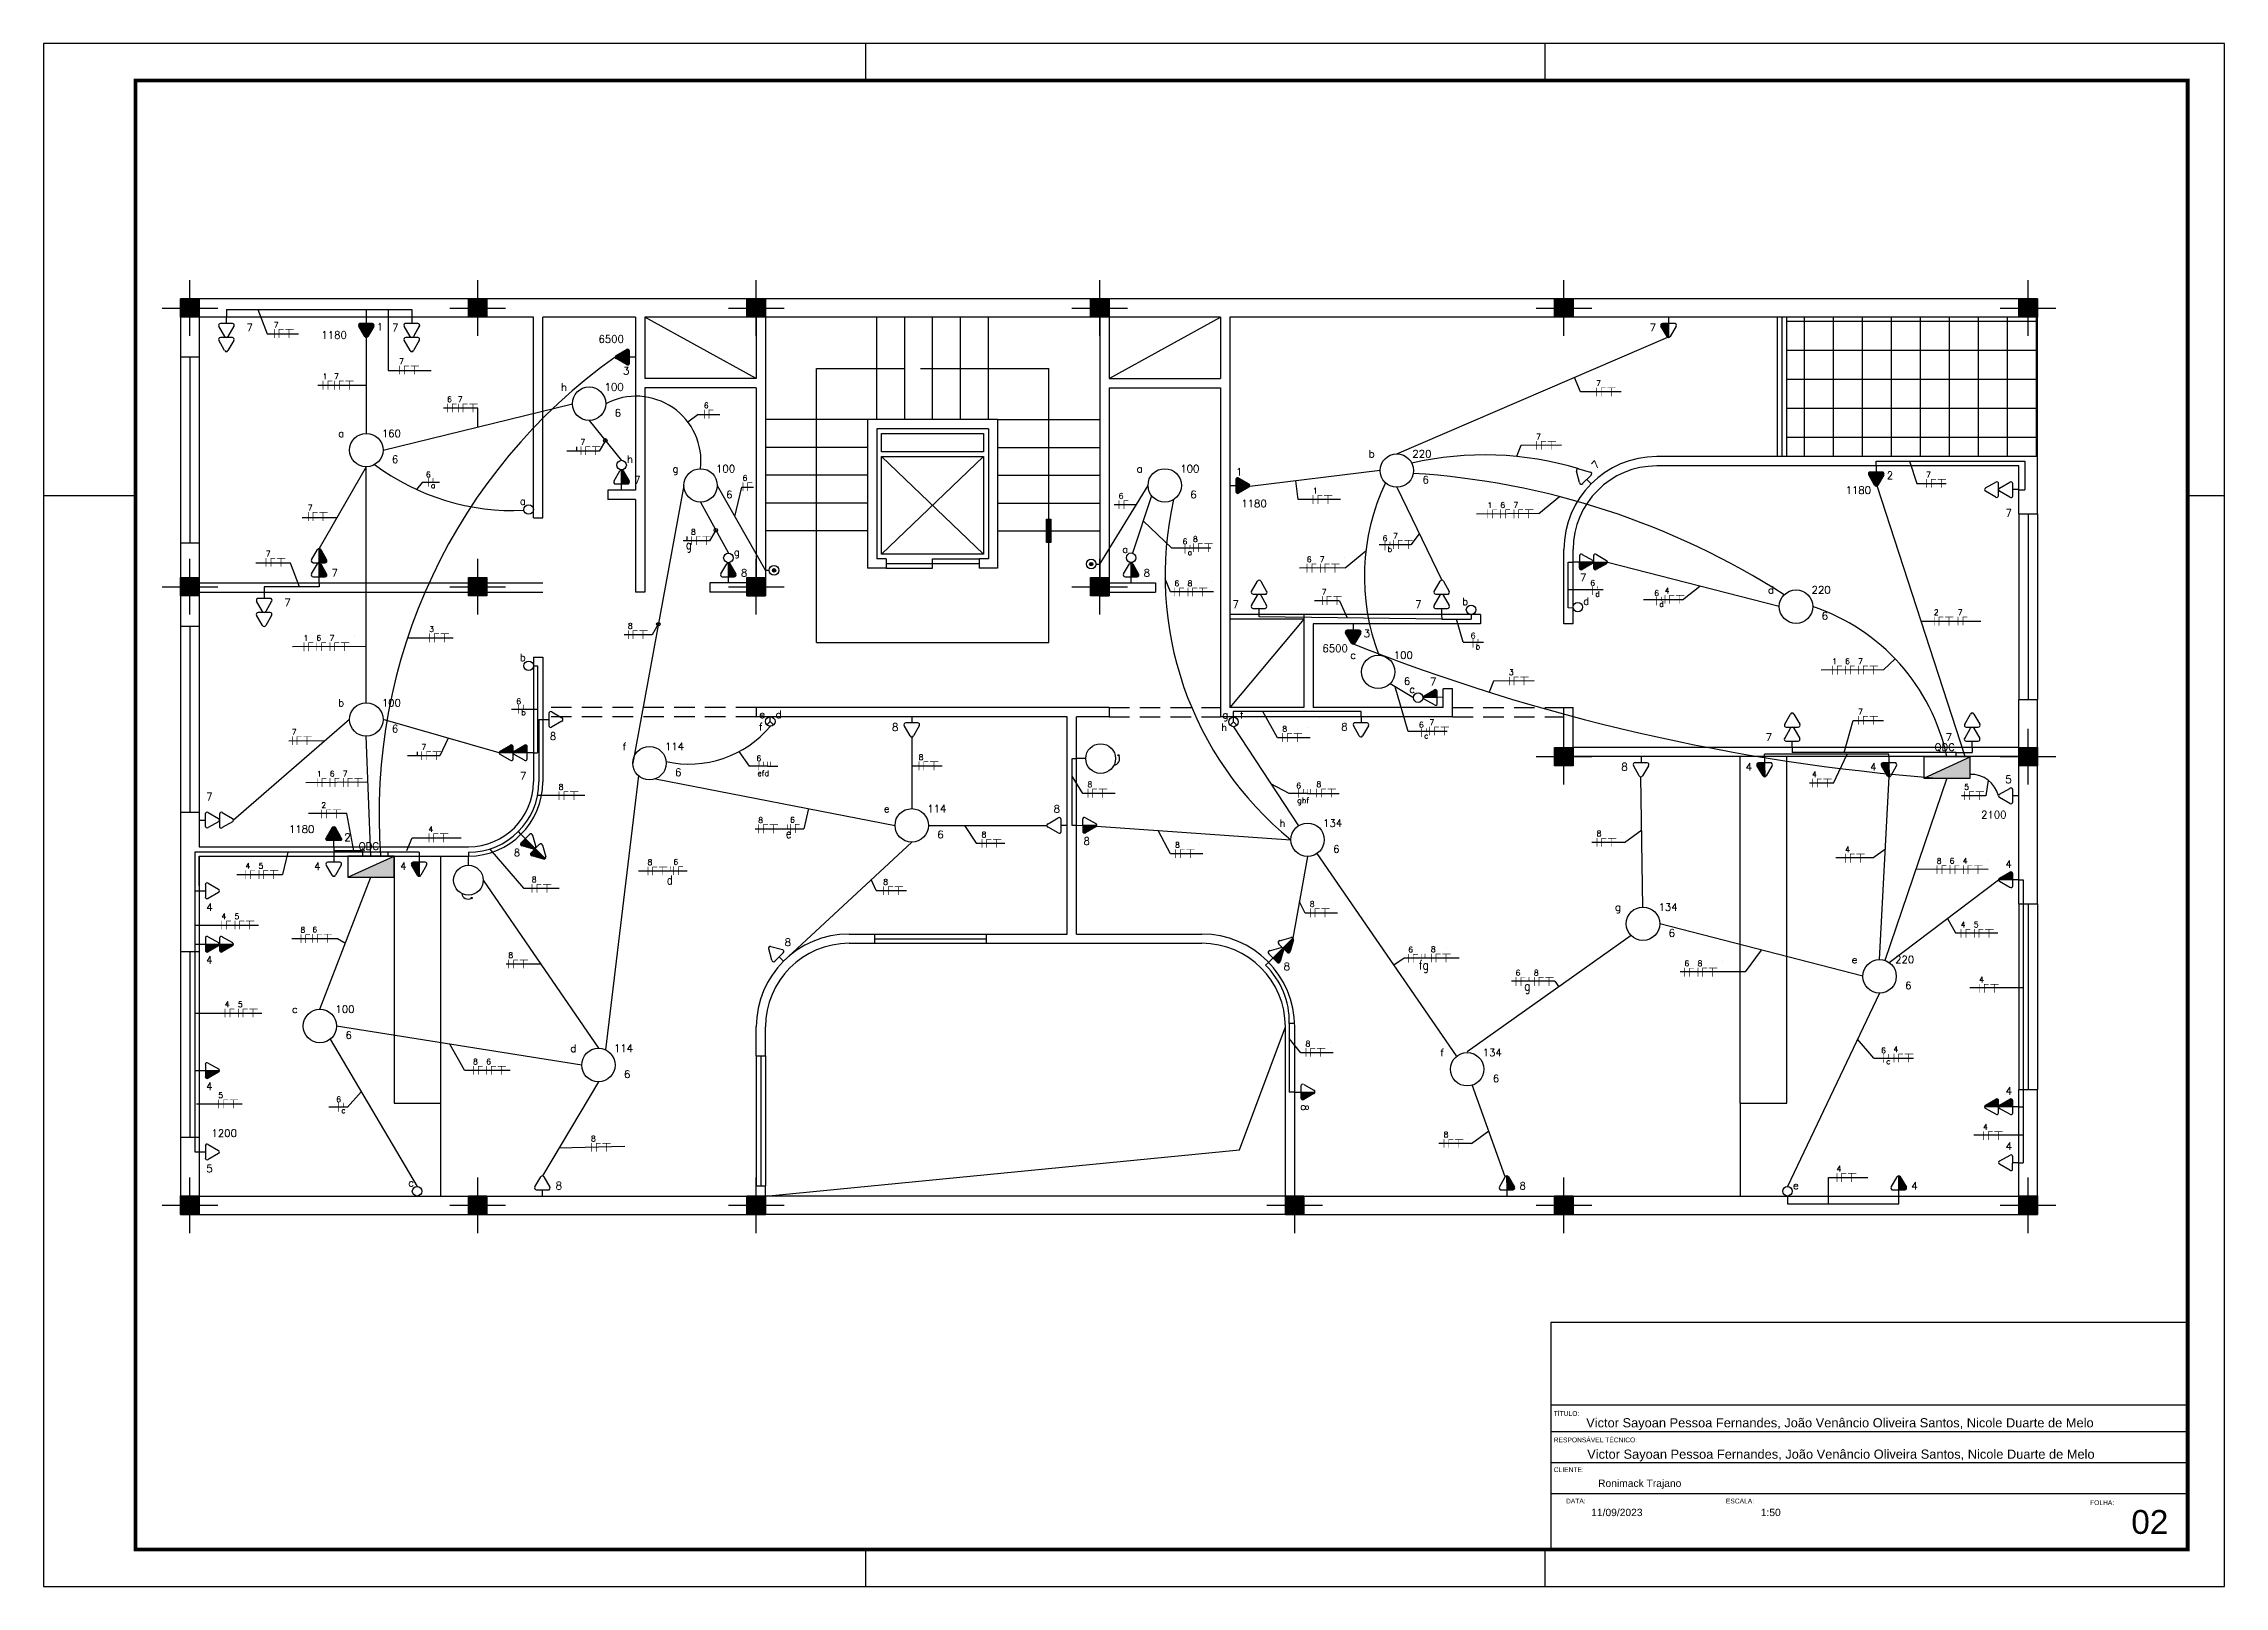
# Model space of a CAD drawing. Header units: metres. Extents: x 2426 to 2593, y 1997 to 2034.
# Drawn here: x 2483.2 to 2536.3, y 1996.9 to 2034.4 of the extents above; entities that cross this region are included whole.
import ezdxf
from ezdxf.enums import TextEntityAlignment as Align

# ---------------------------------------------------------------- set-up
doc = ezdxf.new("R2010")
doc.units = ezdxf.units.M
doc.linetypes.add('Contínuo', pattern=[0])
doc.linetypes.add('DASHED', pattern=[0.75, 0.5, -0.25])
for name, color, linetype in [('10', 10, 'Continuous'), ('2', 4, 'Continuous'), ('4', 136, 'Continuous'), ('Acessorios', 4, 'Continuous'), ('ALVENARIA', 7, 'Continuous'), ('ARQ-FOLHA', 7, 'Continuous'), ('CIRCUITOS', 250, 'Continuous'), ('ILUMINAÇÃO', 1, 'Contínuo'), ('INTERRUPTORES', 1, 'Continuous'), ('Quadros de Dist.', 1, 'Continuous'), ('TOMADAS-ENERGIA', 1, 'Continuous')]:
    doc.layers.add(name, color=color, linetype=linetype)
doc.layers.add('ELETRODUTOS', color=5, linetype='Continuous', lineweight=30)
doc.styles.add('arial', font='arial.ttf')
doc.styles.add('ROMANS', font='ROMANS.shx', dxfattribs={"width": 0.8, "height": 0.1})

msp = doc.modelspace()

# ---------------------------------------------------------------- texts
at = {"layer": 'ARQ-FOLHA', "style": 'arial'}
for s, height, p in [('TÍTULO:', 0.1163, (2519.998, 2001.028)), ('Victor Sayoan Pessoa Fernandes, João Venâncio Oliveira Santos, Nicole Duarte de Melo ', 0.22362, (2520.789, 2000.748)), ('RESPONSÁVEL TÉCNICO:', 0.11628, (2519.998, 2000.384)), ('Victor Sayoan Pessoa Fernandes, João Venâncio Oliveira Santos, Nicole Duarte de Melo ', 0.22362, (2520.813, 1999.984)), ('CLIENTE:', 0.1163, (2519.998, 1999.66)), ('Ronimack Trajano', 0.17889, (2521.079, 1999.298)), ('DATA:', 0.1163, (2520.297, 1998.896)), ('ESCALA:', 0.1163, (2524.193, 1998.896)), ('FOLHA:', 0.1163, (2533.065, 1998.856)), ('11/09/2023', 0.1789, (2520.911, 1998.587)), ('1:50', 0.1789, (2525.042, 1998.587))]:
    msp.add_text(s, height=height, dxfattribs=at).set_placement(p)
msp.add_attdef('02', (2534.069, 1998.154), '01', height=0.5814, dxfattribs=at)
at = {"layer": 'CIRCUITOS', "attachment_point": 1, "style": 'ROMANS'}
for s, width, insert, char_height in [('g', 0.22319, (2498.851, 2022.357), 0.226), ('e', 0.24845, (2501.288, 2015.323), 0.226), ('d', 0.24845, (2498.388, 2014.19), 0.226), ('fg', 0.17196, (2516.71, 2012.122), 0.2262), ('g', 0.29451, (2519.282, 2011.61), 0.226)]:
    msp.add_mtext_dynamic_manual_height_columns(s, width=width, gutter_width=1.131, heights=[0], dxfattribs=dict(at, insert=insert, char_height=char_height))

# ---------------------------------------------------------------- blocks, each defined once
blk = doc.blocks.new('FOLHA A2')
at = {"layer": 'ARQ-FOLHA'}
for p, q in [((594, 0), (0, 0)), ((0, 0), (0, -420)), ((224, -10), (224, 0)), ((409, -10), (409, 0)), ((594, -420), (594, 0)), ((0, -123), (25, -123)), ((584, -123), (594, -123)), ((224, -420), (224, -410)), ((409, -420), (409, -410)), ((0, -420), (594, -420))]:
    blk.add_line(p, q, dxfattribs=at)
at = {"layer": 'ARQ-FOLHA', "const_width": 1}
blk.add_lwpolyline([(25, -410), (584, -410), (584, -10), (25, -10), (25, -410)], dxfattribs=at)
blk = doc.blocks.new('st')
at = {"layer": '2'}
h = blk.add_hatch(color=256, dxfattribs=at)
h.paths.add_polyline_path([(0, 10), (0, 0), (10, 0), (10, 10)])
h.paths.add_polyline_path([(-10, 10), (-10, 0), (0, 0), (0, 10)])
h.paths.add_polyline_path([(-10, 0), (-10, -10), (0, -10), (0, 0)])
h.paths.add_polyline_path([(0, 0), (0, -10), (10, -10), (10, 0)])
at = {"layer": '10'}
for p, q in [((0, 30), (0, -30)), ((-30, 0), (30, 0))]:
    blk.add_line(p, q, dxfattribs=at)
at = {"layer": '4'}
blk.add_lwpolyline([(-10, -10), (-10, 10), (10, 10), (10, -10)], close=True, dxfattribs=at)
blk = doc.blocks.new('TEBAI01')
for p, q in [((-1.62, 1.95), (-0.35, 4.14)), ((-1.3, 1.32), (1.28, 1.32)), ((0, 0), (0, 1.32)), ((0.35, 4.14), (1.63, 1.92))]:
    blk.add_line(p, q)
for centre, start, end in [((-1.3, 1.71), 143.1332, 270.777), ((0, 3.97), 26.0479, 153.9521), ((1.3, 1.71), 267.1811, 32.5689)]:
    blk.add_arc(centre, 0.393, start, end)
at = {"style": 'ROMANS', "flags": 8}
for tag, p in [('020', (-5.03, 2.2)), ('001', (3.56, 2.23))]:
    blk.add_attdef(tag, text='', height=1.6, dxfattribs=at).set_placement(p, align=Align.MIDDLE_CENTER)
blk = doc.blocks.new('TEALT03')
for p, q in [((-1.62, 1.95), (-0.35, 4.14)), ((-1.3, 1.32), (1.28, 1.32)), ((0, 0), (0, 1.32)), ((0.35, 4.14), (1.63, 1.92))]:
    blk.add_line(p, q)
for centre, start, end in [((-1.3, 1.71), 143.1332, 270.777), ((0, 3.97), 26.0479, 153.9521), ((1.3, 1.71), 267.1811, 32.5689)]:
    blk.add_arc(centre, 0.393, start, end)
at = {"linetype": 'Continuous'}
for points in [[(-1.69, 1.75), (1.28, 1.32), (-1.62, 1.95)], [(1.28, 1.32), (-1.69, 1.75), (-1.31, 1.32)], [(-1.66, 1.54), (-1.31, 1.32), (-1.69, 1.75)], [(-1.31, 1.32), (-1.66, 1.54), (-1.51, 1.38)], [(-1.62, 1.95), (1.49, 1.37), (-0.35, 4.14)], [(1.49, 1.37), (-1.62, 1.95), (1.28, 1.32)], [(-0.35, 4.14), (1.64, 1.52), (-0.21, 4.3)], [(1.64, 1.52), (-0.35, 4.14), (1.49, 1.37)], [(-0.21, 4.3), (1.69, 1.72), (0, 4.36)], [(1.69, 1.72), (-0.21, 4.3), (1.64, 1.52)], [(0, 4.36), (1.63, 1.92), (0.21, 4.3)], [(1.63, 1.92), (0, 4.36), (1.69, 1.72)], [(0.35, 4.14), (0.21, 4.3), (1.63, 1.92)]]:
    blk.add_solid(points, dxfattribs=at)
at = {"style": 'ROMANS', "flags": 8}
for tag, p in [('020', (-4.82, 2.03)), ('001', (3.51, 2.07))]:
    blk.add_attdef(tag, text='', height=1.6, dxfattribs=at).set_placement(p, align=Align.MIDDLE_CENTER)
blk = doc.blocks.new('A$C0BD3781F')
blk.add_circle((0.36, 0.36), 0.36)
at = {"style": 'ROMANS', "flags": 8}
for tag, p in [('001', (0.188, 0.472)), ('009', (0.502, 0.474)), ('020', (0.356, 0.232))]:
    blk.add_attdef(tag, text='', height=0.16, dxfattribs=at).set_placement(p, align=Align.MIDDLE_CENTER)
blk = doc.blocks.new('Ir1s01')
blk.add_circle((0, 1.02), 1.02)
at = {"style": 'ROMANS', "flags": 8}
blk.add_attdef('009', text='', height=1.6, dxfattribs=at).set_placement((1.81, 2.29), align=Align.MIDDLE_CENTER)
blk = doc.blocks.new('TEMED02')
for p, q in [((-1.62, 1.95), (-0.35, 4.14)), ((-1.3, 1.32), (1.28, 1.32)), ((0, 1.32), (0, 4.36)), ((0, 0), (0, 1.32)), ((0.35, 4.14), (1.63, 1.92))]:
    blk.add_line(p, q)
for centre, start, end in [((-1.3, 1.71), 143.1332, 270.777), ((0, 3.97), 26.0479, 153.9521), ((1.3, 1.71), 267.1811, 32.5689)]:
    blk.add_arc(centre, 0.393, start, end)
at = {"linetype": 'Continuous'}
for points in [[(0, 4.36), (1.63, 1.92), (0.21, 4.3)], [(1.63, 1.92), (0, 4.36), (1.69, 1.72)], [(0, 1.32), (1.69, 1.72), (0, 4.36)], [(1.69, 1.72), (0, 1.32), (1.64, 1.52)], [(1.28, 1.32), (1.64, 1.52), (0, 1.32)], [(0.35, 4.14), (0.21, 4.3), (1.63, 1.92)], [(1.64, 1.52), (1.28, 1.32), (1.49, 1.37)]]:
    blk.add_solid(points, dxfattribs=at)
at = {"style": 'ROMANS', "flags": 8}
for tag, p in [('020', (-4.96, 2.19)), ('001', (3.39, 2.17))]:
    blk.add_attdef(tag, text='', height=1.6, dxfattribs=at).set_placement(p, align=Align.MIDDLE_CENTER)
blk = doc.blocks.new('A$C93b2c405')
at = {"layer": 'TOMADAS-ENERGIA'}
for p, q in [((0.252, 0.163), (0.188, 0.274)), ((0.334, 0.304), (0.205, 0.304)), ((0.269, 0.37), (0.269, 0.304)), ((0.35, 0.273), (0.287, 0.163)), ((0.251, 0.011), (0.188, 0.122)), ((0.334, 0.152), (0.205, 0.152)), ((0.35, 0.121), (0.287, 0.011))]:
    blk.add_line(p, q, dxfattribs=at)
for centre, start, end in [((0.205, 0.284), 87.1811, 212.5689), ((0.335, 0.284), 323.1332, 90.777), ((0.204, 0.132), 87.1811, 212.5689), ((0.269, 0.02), 206.0479, 333.9521), ((0.269, 0.172), 206.0479, 333.9521), ((0.334, 0.132), 323.1332, 90.777)]:
    blk.add_arc(centre, 0.0197, start, end, dxfattribs=at)
at = {"layer": 'TOMADAS-ENERGIA', "style": 'ROMANS', "flags": 8}
for tag, p in [('001', (0.091, 0.259)), ('020', (0.521, 0.26))]:
    blk.add_attdef(tag, text='', height=0.08, rotation=180, dxfattribs=at).set_placement(p, align=Align.MIDDLE_CENTER)
blk = doc.blocks.new('A$C8d71f97b')
at = {"layer": 'TOMADAS-ENERGIA'}
for p, q in [((0.27, 0.249), (0.333, 0.359)), ((0.351, 0.218), (0.351, 0.37)), ((0.369, 0.359), (0.432, 0.248)), ((0.27, 0.097), (0.333, 0.207)), ((0.286, 0.218), (0.415, 0.218)), ((0.286, 0.066), (0.415, 0.066)), ((0.351, 0.066), (0.351, 0.218)), ((0.351, 0), (0.351, 0.066)), ((0.369, 0.207), (0.432, 0.096))]:
    blk.add_line(p, q, dxfattribs=at)
for centre, start, end in [((0.286, 0.238), 143.1332, 270.777), ((0.351, 0.35), 26.0479, 153.9521), ((0.416, 0.238), 267.1811, 32.5689), ((0.286, 0.086), 143.1332, 270.777), ((0.351, 0.198), 26.0479, 153.9521), ((0.416, 0.086), 267.1811, 32.5689)]:
    blk.add_arc(centre, 0.0197, start, end, dxfattribs=at)
at = {"layer": 'TOMADAS-ENERGIA', "linetype": 'Continuous'}
for points in [[(0.351, 0.37), (0.432, 0.248), (0.361, 0.367)], [(0.432, 0.248), (0.351, 0.37), (0.436, 0.238)], [(0.351, 0.218), (0.436, 0.238), (0.351, 0.37)], [(0.436, 0.238), (0.351, 0.218), (0.433, 0.228)], [(0.369, 0.359), (0.361, 0.367), (0.432, 0.248)], [(0.415, 0.218), (0.433, 0.228), (0.351, 0.218)], [(0.351, 0.218), (0.432, 0.096), (0.361, 0.215)], [(0.432, 0.096), (0.351, 0.218), (0.436, 0.086)], [(0.351, 0.066), (0.436, 0.086), (0.351, 0.218)], [(0.436, 0.086), (0.351, 0.066), (0.433, 0.076)], [(0.415, 0.066), (0.433, 0.076), (0.351, 0.066)], [(0.369, 0.207), (0.361, 0.215), (0.432, 0.096)], [(0.433, 0.228), (0.415, 0.218), (0.425, 0.22)], [(0.433, 0.076), (0.415, 0.066), (0.425, 0.068)]]:
    blk.add_solid(points, dxfattribs=at)
at = {"layer": 'TOMADAS-ENERGIA', "style": 'ROMANS', "flags": 8}
for tag, p in [('020', (0.103, 0.11)), ('001', (0.52, 0.108))]:
    blk.add_attdef(tag, text='', height=0.08, dxfattribs=at).set_placement(p, align=Align.MIDDLE_CENTER)
blk = doc.blocks.new('Ir3s03')
for p, q in [((0, 1.02), (-0.72, 0.3)), ((0, 1.02), (0, 2.03)), ((0.72, 0.3), (0, 1.02)), ((0, 1.02), (0, 1.02))]:
    blk.add_line(p, q)
blk.add_circle((0, 1.02), 1.02)
at = {"style": 'ROMANS', "flags": 8}
for tag, p in [('031', (-2.03, -0.12)), ('030', (-1.77, 2.54)), ('009', (1.79, 2.54))]:
    blk.add_attdef(tag, text='', height=1.6, dxfattribs=at).set_placement(p, align=Align.MIDDLE_CENTER)
blk = doc.blocks.new('A$C5681756B')
at = {"layer": 'Quadros de Dist.'}
for p, q in [((0.951, 0.228), (0.452, 0.228)), ((0.452, 0.228), (0.452, 0)), ((0.452, 0), (0.951, 0.228)), ((0.951, 0), (0.951, 0.228)), ((0.452, 0), (0.951, 0))]:
    blk.add_line(p, q, dxfattribs=at)
at = {"layer": 'Quadros de Dist.', "linetype": 'Continuous'}
blk.add_solid([(0.951, 0.227), (0.452, 0), (0.951, 0)], dxfattribs=at)
at = {"layer": 'Quadros de Dist.', "style": 'ROMANS', "flags": 8}
for tag, p in [('020', (0.206, 0.334)), ('001', (1.041, 0.331))]:
    blk.add_attdef(tag, text='', height=0.16, dxfattribs=at).set_placement(p, align=Align.MIDDLE_CENTER)
blk = doc.blocks.new('Ircamp08')
blk.add_line((0, 0.8), (0, 0))
for radius in [1.04, 0.36]:
    blk.add_circle((0, 1.84), radius)
at = {"linetype": 'Continuous'}
for points in [[(-0.36, 1.84), (-0.31, 1.66), (-0.31, 2.02)], [(-0.31, 2.02), (-0.18, 1.53), (-0.18, 2.15)], [(-0.18, 1.53), (-0.31, 2.02), (-0.31, 1.66)], [(-0.18, 2.15), (0, 1.48), (0, 2.2)], [(0, 1.48), (-0.18, 2.15), (-0.18, 1.53)], [(0, 2.2), (0.18, 1.53), (0.18, 2.15)], [(0.18, 1.53), (0, 2.2), (0, 1.48)], [(0.18, 2.15), (0.31, 1.66), (0.31, 2.02)], [(0.31, 1.66), (0.18, 2.15), (0.18, 1.53)], [(0.36, 1.84), (0.31, 2.02), (0.31, 1.66)]]:
    blk.add_solid(points, dxfattribs=at)
at = {"style": 'ROMANS', "flags": 8}
blk.add_attdef('009', text='', height=1.6, dxfattribs=at).set_placement((1.3, 3.14), align=Align.MIDDLE_CENTER)
blk = doc.blocks.new('Tgcig02')
blk.add_line((0, 1), (0, 0))
for centre, radius in [((0, 2.6), 1.6), ((-0.35, 4.52), 0.0696)]:
    blk.add_circle(centre, radius)
blk.add_arc((0.03, 3.95), 0.686, 7.0471, 118.0951)
blk = doc.blocks.new('FNT')
at = {"const_width": 0.24}
for points in [[(0.12, 1.68), (0.12, -1.68)], [(1.84, 1.56), (3.68, 1.56)], [(1.96, 1.44), (1.96, -1.68)], [(4.32, 1.56), (7.52, 1.56)], [(5.8, 1.44), (5.8, -1.68)]]:
    blk.add_lwpolyline(points, dxfattribs=at)
at = {"style": 'ROMANS', "flags": 8}
blk.add_attdef('001', text='', height=1.6, dxfattribs=at).set_placement((0.89, 3.34), align=Align.MIDDLE_CENTER)
blk = doc.blocks.new('A$C27EA2FDF')
at = {"const_width": 0.009}
for points in [[(0.04, 0.126), (0.04, 0)], [(0.104, 0.121), (0.173, 0.121)], [(0.109, 0.117), (0.109, 0)]]:
    blk.add_lwpolyline(points, dxfattribs=at)
at = {"style": 'ROMANS', "flags": 8}
blk.add_attdef('001', text='', height=0.06, dxfattribs=at).set_placement((0.069, 0.188), align=Align.MIDDLE_CENTER)
blk = doc.blocks.new('A$C3508442B')
at = {"const_width": 0.024}
for points in [[(0.227, 0.043), (0.392, 0.012)], [(0.262, 0.224), (0.592, 0.161)]]:
    blk.add_lwpolyline(points, dxfattribs=at)
at = {"style": 'ROMANS', "flags": 8}
for tag, p in [('001', (0.105, 0.258)), ('009', (0.634, 0.329))]:
    blk.add_attdef(tag, text='', height=0.16, rotation=79, dxfattribs=at).set_placement(p, align=Align.MIDDLE_CENTER)

# ---------------------------------------------------------------- hatches: boundary and pattern name
at = {"layer": 'Acessorios'}
msp.add_hatch(color=256, dxfattribs=at).paths.add_polyline_path([(2507.636, 2022.86), (2507.749, 2022.86), (2507.749, 2022.295), (2507.636, 2022.295)])
at = {"layer": 'ALVENARIA'}
h = msp.add_hatch(dxfattribs=at)
h.set_pattern_fill('NET', color=256, scale=5.654721, angle=90, style=0)
h.set_pattern_definition([(90, (2722.60446, 2262.3553), (-0.70684, 2e-16), []), (180, (2722.60446, 2262.3553), (-3e-16, -0.70684), [])])
h.paths.add_polyline_path([(2525.675, 2027.78), (2525.675, 2024.387), (2531.782, 2024.387), (2531.782, 2027.78), (2531.33, 2027.78)])

# ---------------------------------------------------------------- linework, layer by layer
at = {"color": 18, "true_color": 0x000000}
for p, q in [((2499.154, 2025.414), (2498.905, 2025.226)), ((2492.429, 2023.755), (2492.29, 2023.588)), ((2523.132, 2020.902), (2523.557, 2021.232)), ((2528.032, 2019.194), (2528.314, 2019.463)), ((2526.814, 2016.432), (2527.149, 2017.141)), ((2527.772, 2014.62), (2528.077, 2014.834)), ((2490.37, 2012.651), (2490.56, 2012.536))]:
    msp.add_line(p, q, dxfattribs=at)
at = {"layer": 'Acessorios'}
for p, q in [((2500.568, 2026.287), (2497.854, 2027.78)), ((2503.508, 2025.292), (2503.508, 2027.78)), ((2504.187, 2025.292), (2504.187, 2027.78)), ((2504.865, 2025.292), (2504.865, 2027.78)), ((2505.544, 2025.292), (2505.544, 2027.78)), ((2506.223, 2025.292), (2506.223, 2027.78)), ((2509.163, 2026.287), (2511.877, 2027.78)), ((2525.449, 2024.387), (2525.449, 2027.78)), ((2525.562, 2024.387), (2525.562, 2027.78)), ((2525.675, 2024.387), (2525.675, 2027.78)), ((2486.544, 2026.807), (2486.544, 2022.283)), ((2486.77, 2026.807), (2486.77, 2022.283)), ((2486.997, 2026.807), (2486.997, 2022.283)), ((2502.038, 2019.863), (2502.038, 2026.536)), ((2502.038, 2026.536), (2504.187, 2026.536)), ((2504.569, 2026.536), (2507.693, 2026.536)), ((2507.693, 2019.863), (2507.693, 2026.536)), ((2503.282, 2025.292), (2500.794, 2025.292)), ((2506.449, 2025.292), (2508.937, 2025.292)), ((2503.282, 2024.613), (2500.794, 2024.613)), ((2506.109, 2022.012), (2503.621, 2024.387)), ((2503.621, 2022.012), (2506.109, 2024.387)), ((2506.449, 2024.613), (2508.937, 2024.613)), ((2503.282, 2023.934), (2500.794, 2023.934)), ((2506.449, 2023.934), (2508.937, 2023.934)), ((2503.282, 2023.256), (2500.794, 2023.256)), ((2506.449, 2023.256), (2508.937, 2023.256)), ((2531.33, 2022.996), (2531.33, 2018.472)), ((2531.556, 2022.996), (2531.556, 2018.472)), ((2531.782, 2022.996), (2531.782, 2018.472)), ((2503.282, 2022.577), (2500.794, 2022.577)), ((2506.449, 2022.577), (2508.937, 2022.577)), ((2503.735, 2021.786), (2505.996, 2021.786)), ((2503.735, 2021.673), (2504.865, 2021.673)), ((2504.865, 2021.673), (2504.865, 2021.899)), ((2504.865, 2021.899), (2505.996, 2021.899)), ((2486.544, 2020.248), (2486.544, 2015.724)), ((2486.77, 2020.248), (2486.77, 2015.724)), ((2486.997, 2020.248), (2486.997, 2015.724)), ((2513.913, 2020.542), (2512.103, 2020.542)), ((2513.913, 2020.429), (2512.103, 2018.28)), ((2513.913, 2020.429), (2512.103, 2020.429)), ((2502.038, 2019.863), (2507.693, 2019.863)), ((2524.544, 2008.644), (2524.544, 2017.081)), ((2525.675, 2008.644), (2525.675, 2017.081)), ((2491.746, 2014.661), (2491.746, 2008.644)), ((2492.877, 2014.661), (2492.877, 2008.644)), ((2531.33, 2013.496), (2531.33, 2008.972)), ((2531.556, 2013.496), (2531.556, 2008.972)), ((2531.782, 2013.496), (2531.782, 2008.972)), ((2503.452, 2012.761), (2506.166, 2012.761)), ((2503.452, 2012.648), (2506.166, 2012.648)), ((2486.544, 2012.331), (2486.544, 2007.807)), ((2486.77, 2012.331), (2486.77, 2007.807)), ((2486.997, 2012.331), (2486.997, 2007.807)), ((2503.452, 2012.535), (2506.166, 2012.535)), ((2500.568, 2009.798), (2500.568, 2006.631)), ((2500.681, 2009.798), (2500.681, 2006.631)), ((2500.794, 2009.798), (2500.794, 2006.631)), ((2491.746, 2008.644), (2492.877, 2008.644)), ((2524.544, 2008.644), (2525.675, 2008.644)), ((2513.461, 2006.382), (2500.794, 2006.382)), ((2513.461, 2005.93), (2500.794, 2005.93))]:
    msp.add_line(p, q, dxfattribs=at)
at = {"layer": 'Acessorios', "linetype": 'DASHED'}
for p, q in [((2500.568, 2018.28), (2495.366, 2018.28)), ((2500.568, 2018.054), (2495.366, 2018.054)), ((2509.163, 2018.28), (2511.877, 2018.28)), ((2509.163, 2018.054), (2511.877, 2018.054)), ((2517.532, 2018.28), (2520.246, 2018.28)), ((2517.532, 2018.054), (2520.246, 2018.054))]:
    msp.add_line(p, q, dxfattribs=at)
at = {"layer": 'Acessorios'}
for points in [[(2503.621, 2024.5), (2503.621, 2024.952), (2506.109, 2024.952), (2506.109, 2024.5)], [(2503.621, 2022.012), (2503.621, 2024.387), (2506.109, 2024.387), (2506.109, 2022.012)], [(2507.636, 2022.86), (2507.749, 2022.86), (2507.749, 2022.295), (2507.636, 2022.295)]]:
    msp.add_lwpolyline(points, close=True, dxfattribs=at)
at = {"layer": 'ALVENARIA'}
for p, q in [((2531.782, 2028.232), (2486.544, 2028.232)), ((2486.544, 2028.232), (2486.544, 2026.807)), ((2531.782, 2027.78), (2531.782, 2028.232)), ((2495.139, 2027.78), (2486.997, 2027.78)), ((2486.997, 2027.78), (2486.997, 2026.807)), ((2495.139, 2022.894), (2495.139, 2027.78)), ((2495.366, 2022.894), (2495.366, 2027.78)), ((2497.627, 2027.78), (2495.366, 2027.78)), ((2497.627, 2027.78), (2497.627, 2023.573)), ((2508.937, 2027.78), (2497.854, 2027.78)), ((2497.854, 2027.78), (2497.854, 2026.287)), ((2500.568, 2027.78), (2500.568, 2026.287)), ((2500.794, 2027.78), (2500.794, 2020.994)), ((2508.937, 2027.78), (2508.937, 2020.994)), ((2509.163, 2027.78), (2509.163, 2026.287)), ((2511.877, 2027.78), (2509.163, 2027.78)), ((2511.877, 2027.78), (2511.877, 2026.287)), ((2512.103, 2027.78), (2512.103, 2018.28)), ((2531.782, 2027.78), (2512.103, 2027.78)), ((2531.782, 2024.387), (2531.782, 2027.78)), ((2486.997, 2026.807), (2486.544, 2026.807)), ((2500.568, 2026.287), (2497.854, 2026.287)), ((2500.568, 2026.061), (2497.854, 2026.061)), ((2497.854, 2026.061), (2497.854, 2021.084)), ((2500.568, 2026.061), (2500.568, 2021.446)), ((2509.163, 2026.287), (2511.877, 2026.287)), ((2509.163, 2026.061), (2509.163, 2020.994)), ((2509.163, 2026.061), (2511.877, 2026.061)), ((2511.877, 2026.061), (2511.877, 2018.054)), ((2503.282, 2025.292), (2503.282, 2021.673)), ((2506.449, 2025.292), (2503.282, 2025.292)), ((2503.508, 2025.065), (2503.508, 2021.899)), ((2506.223, 2025.065), (2503.508, 2025.065)), ((2506.223, 2025.065), (2506.223, 2021.899)), ((2506.449, 2025.292), (2506.449, 2021.673)), ((2531.782, 2024.387), (2522.508, 2024.387)), ((2531.782, 2022.996), (2531.782, 2024.387)), ((2531.33, 2024.161), (2522.508, 2024.161)), ((2531.33, 2022.996), (2531.33, 2024.161)), ((2496.949, 2023.573), (2496.949, 2023.346)), ((2497.627, 2023.573), (2496.949, 2023.573)), ((2497.627, 2023.346), (2496.949, 2023.346)), ((2497.627, 2023.346), (2497.627, 2021.084)), ((2495.139, 2022.894), (2495.366, 2022.894)), ((2531.33, 2022.996), (2531.782, 2022.996)), ((2486.544, 2022.283), (2486.544, 2020.248)), ((2486.997, 2022.283), (2486.544, 2022.283)), ((2486.997, 2022.283), (2486.997, 2021.311)), ((2503.735, 2021.673), (2503.282, 2021.673)), ((2503.735, 2021.899), (2503.508, 2021.899)), ((2503.735, 2021.899), (2503.735, 2021.673)), ((2505.996, 2021.899), (2505.996, 2021.673)), ((2506.223, 2021.899), (2505.996, 2021.899)), ((2506.449, 2021.673), (2505.996, 2021.673)), ((2520.246, 2020.315), (2520.246, 2022.125)), ((2520.472, 2020.315), (2520.472, 2022.125)), ((2486.997, 2021.311), (2495.366, 2021.311)), ((2499.437, 2021.311), (2499.437, 2021.084)), ((2500.342, 2021.311), (2499.437, 2021.311)), ((2500.342, 2021.323), (2500.342, 2021.446)), ((2500.342, 2021.446), (2500.568, 2021.446)), ((2509.163, 2021.311), (2510.294, 2021.311)), ((2510.294, 2021.311), (2510.294, 2021.084)), ((2486.997, 2021.084), (2495.366, 2021.084)), ((2486.997, 2021.084), (2486.997, 2020.248)), ((2497.854, 2021.084), (2497.627, 2021.084)), ((2500.342, 2021.084), (2499.437, 2021.084)), ((2500.342, 2021.084), (2500.342, 2020.994)), ((2500.342, 2020.994), (2500.794, 2020.994)), ((2508.937, 2020.994), (2509.163, 2020.994)), ((2509.163, 2021.084), (2510.294, 2021.084)), ((2486.997, 2020.248), (2486.544, 2020.248)), ((2513.913, 2020.542), (2513.913, 2018.28)), ((2518.211, 2020.542), (2513.913, 2020.542)), ((2514.139, 2020.315), (2514.139, 2018.28)), ((2518.211, 2020.315), (2514.139, 2020.315)), ((2518.211, 2020.542), (2518.211, 2020.315)), ((2520.472, 2020.315), (2520.246, 2020.315)), ((2495.139, 2019.501), (2495.139, 2016.47)), ((2495.139, 2019.501), (2495.366, 2019.501)), ((2495.366, 2019.501), (2495.366, 2016.47)), ((2517.306, 2018.28), (2517.306, 2018.732)), ((2517.532, 2018.732), (2517.306, 2018.732)), ((2517.532, 2018.054), (2517.532, 2018.732)), ((2531.33, 2018.472), (2531.782, 2018.472)), ((2531.33, 2017.307), (2531.33, 2018.472)), ((2531.782, 2013.496), (2531.782, 2018.472)), ((2509.163, 2018.28), (2500.568, 2018.28)), ((2500.568, 2018.28), (2500.568, 2018.054)), ((2508.145, 2018.054), (2500.568, 2018.054)), ((2508.145, 2012.761), (2508.145, 2018.054)), ((2509.163, 2018.054), (2508.371, 2018.054)), ((2508.371, 2012.761), (2508.371, 2018.054)), ((2509.163, 2018.28), (2509.163, 2018.054)), ((2517.532, 2018.054), (2511.877, 2018.054)), ((2513.913, 2018.28), (2512.103, 2018.28)), ((2517.306, 2018.28), (2514.139, 2018.28)), ((2520.246, 2017.081), (2520.246, 2018.28)), ((2520.246, 2018.28), (2520.472, 2018.28)), ((2520.472, 2017.307), (2520.472, 2018.28)), ((2531.33, 2017.081), (2520.246, 2017.081)), ((2531.33, 2017.307), (2520.472, 2017.307)), ((2531.33, 2013.496), (2531.33, 2017.081)), ((2486.544, 2015.724), (2486.544, 2012.331)), ((2486.997, 2015.724), (2486.544, 2015.724)), ((2486.997, 2015.724), (2486.997, 2014.887)), ((2486.997, 2014.887), (2493.556, 2014.887)), ((2486.997, 2014.661), (2493.556, 2014.661)), ((2486.997, 2014.661), (2486.997, 2012.331)), ((2486.997, 2013.932), (2486.997, 2014.661)), ((2531.33, 2013.496), (2531.782, 2013.496)), ((2502.83, 2012.761), (2503.452, 2012.761)), ((2503.452, 2012.761), (2503.452, 2012.535)), ((2506.166, 2012.761), (2506.166, 2012.535)), ((2506.166, 2012.761), (2508.145, 2012.761)), ((2508.371, 2012.761), (2511.425, 2012.761)), ((2486.997, 2012.331), (2486.544, 2012.331)), ((2502.83, 2012.535), (2503.452, 2012.535)), ((2506.166, 2012.535), (2511.425, 2012.535)), ((2500.568, 2009.798), (2500.568, 2010.499)), ((2500.794, 2009.798), (2500.794, 2010.499)), ((2512.345, 2007.507), (2513.461, 2010.499)), ((2513.461, 2005.93), (2513.461, 2010.499)), ((2513.687, 2006.382), (2513.687, 2010.499)), ((2500.568, 2009.798), (2500.794, 2009.798)), ((2531.33, 2006.382), (2531.33, 2008.972)), ((2531.33, 2008.972), (2531.782, 2008.972)), ((2531.782, 2005.93), (2531.782, 2008.972)), ((2492.877, 2008.644), (2492.877, 2006.382)), ((2524.544, 2008.644), (2524.544, 2006.382)), ((2486.544, 2007.807), (2486.544, 2005.93)), ((2486.997, 2007.807), (2486.544, 2007.807)), ((2486.997, 2007.807), (2486.997, 2006.382)), ((2500.794, 2006.382), (2512.345, 2007.507)), ((2486.544, 2006.382), (2486.544, 2005.93)), ((2486.997, 2006.382), (2500.568, 2006.382)), ((2486.997, 2006.382), (2488.467, 2006.382)), ((2500.568, 2006.382), (2500.568, 2006.631)), ((2500.568, 2006.631), (2500.794, 2006.631)), ((2500.794, 2005.93), (2500.794, 2006.631)), ((2513.687, 2006.382), (2531.33, 2006.382)), ((2486.544, 2005.93), (2500.794, 2005.93)), ((2513.461, 2005.93), (2531.782, 2005.93))]:
    msp.add_line(p, q, dxfattribs=at)
for centre, radius, start, end in [((2522.508, 2022.125), 2.262, 90, 180), ((2522.508, 2022.125), 2.036, 90, 180), ((2493.556, 2016.47), 1.81, 270, 0), ((2493.556, 2016.47), 1.583, 270, 0), ((2502.83, 2010.499), 2.262, 90, 180), ((2511.425, 2010.499), 2.262, 0, 90), ((2502.83, 2010.499), 2.036, 90, 180), ((2511.425, 2010.499), 2.036, 0, 90)]:
    msp.add_arc(centre, radius, start, end, dxfattribs=at)
at = {"layer": 'ARQ-FOLHA'}
for p, q in [((2535.443, 2003.298), (2519.924, 2003.298)), ((2519.924, 2003.298), (2519.924, 1997.771)), ((2535.443, 2001.287), (2519.924, 2001.287)), ((2519.924, 2000.737), (2519.924, 2000.737)), ((2535.443, 2000.643), (2519.924, 2000.643)), ((2519.924, 1999.892), (2519.924, 1999.892)), ((2535.443, 1999.887), (2519.924, 1999.887)), ((2535.443, 1999.131), (2519.924, 1999.131))]:
    msp.add_line(p, q, dxfattribs=at)
at = {"layer": 'CIRCUITOS'}
for p, q in [((2488.428, 2027.971), (2488.655, 2027.377)), ((2491.604, 2027.971), (2491.604, 2026.487)), ((2488.655, 2027.377), (2489.414, 2027.377)), ((2491.604, 2026.487), (2492.647, 2026.487)), ((2491.068, 2026.119), (2489.886, 2026.119)), ((2520.654, 2025.961), (2520.502, 2026.316)), ((2521.643, 2025.967), (2520.654, 2025.961)), ((2493.782, 2025.564), (2492.951, 2025.564)), ((2493.782, 2025.111), (2493.782, 2025.564)), ((2499.154, 2025.414), (2499.68, 2025.414)), ((2496.297, 2024.522), (2495.954, 2024.522)), ((2496.198, 2024.522), (2496.198, 2024.626)), ((2496.741, 2024.522), (2496.198, 2024.522)), ((2496.892, 2024.782), (2496.741, 2024.522)), ((2519.199, 2024.659), (2519.089, 2024.392)), ((2520.187, 2024.665), (2519.199, 2024.659)), ((2513.772, 2023.34), (2513.716, 2023.797)), ((2528.668, 2024.277), (2528.843, 2023.734)), ((2492.848, 2023.755), (2492.429, 2023.755)), ((2500.05, 2022.926), (2500.221, 2023.646)), ((2500.221, 2023.646), (2500.502, 2023.646)), ((2514.801, 2023.346), (2513.772, 2023.34)), ((2519.623, 2023.243), (2519.623, 2023.243)), ((2519.633, 2022.998), (2520.136, 2023.413)), ((2528.843, 2023.734), (2529.557, 2023.734)), ((2490.348, 2022.893), (2489.507, 2022.893)), ((2490.444, 2023.06), (2490.444, 2023.06)), ((2509.818, 2023.215), (2509.292, 2023.215)), ((2510.696, 2022.161), (2509.997, 2022.824)), ((2519.633, 2022.998), (2518.114, 2022.989)), ((2498.955, 2022.336), (2498.784, 2022.336)), ((2498.889, 2022.336), (2498.889, 2022.439)), ((2499.432, 2022.336), (2498.889, 2022.336)), ((2499.583, 2022.595), (2499.432, 2022.336)), ((2516.514, 2022.238), (2515.745, 2022.238)), ((2516.722, 2022.509), (2516.514, 2022.238)), ((2489.218, 2021.793), (2488.377, 2021.793)), ((2489.443, 2021.215), (2489.218, 2021.793)), ((2511.642, 2022.161), (2510.696, 2022.161)), ((2514.916, 2021.675), (2513.806, 2021.669)), ((2514.906, 2021.92), (2514.906, 2021.92)), ((2514.916, 2021.675), (2515.419, 2022.09)), ((2510.658, 2021.093), (2510.529, 2021.409)), ((2511.682, 2021.336), (2511.682, 2021.336)), ((2520.346, 2021.149), (2521.204, 2021.149)), ((2520.705, 2021.149), (2520.705, 2021.149)), ((2511.71, 2021.093), (2510.658, 2021.093)), ((2514.78, 2020.875), (2514.172, 2020.875)), ((2514.78, 2020.875), (2514.968, 2020.459)), ((2523.132, 2020.902), (2522.187, 2020.902)), ((2498.182, 2020.304), (2498.03, 2020.044)), ((2517.79, 2019.868), (2517.626, 2020.429)), ((2528.95, 2020.378), (2530.402, 2020.378)), ((2491.068, 2019.764), (2489.27, 2019.753)), ((2490.779, 2020.007), (2490.779, 2020.007)), ((2498.03, 2020.044), (2497.352, 2020.044)), ((2517.79, 2019.868), (2518.289, 2019.868)), ((2528.032, 2019.194), (2526.513, 2019.185)), ((2528.023, 2019.439), (2528.023, 2019.439)), ((2516.455, 2017.696), (2516.137, 2018.784)), ((2518.532, 2018.921), (2518.422, 2018.654)), ((2519.521, 2018.927), (2518.532, 2018.921)), ((2495.235, 2018.233), (2494.608, 2018.233)), ((2513.271, 2017.54), (2512.912, 2018.18)), ((2514.288, 2018.025), (2514.288, 2018.025)), ((2527.071, 2017.186), (2527.292, 2017.961)), ((2527.292, 2017.961), (2528.036, 2017.961)), ((2490.059, 2017.464), (2489.179, 2017.46)), ((2489.828, 2017.467), (2489.828, 2017.467)), ((2493.063, 2017.531), (2492.862, 2017.097)), ((2514.063, 2017.54), (2513.271, 2017.54)), ((2513.991, 2017.795), (2513.991, 2017.795)), ((2517.4, 2017.696), (2516.455, 2017.696)), ((2492.418, 2017.097), (2492.075, 2017.097)), ((2492.319, 2017.097), (2492.319, 2017.2)), ((2492.862, 2017.097), (2492.319, 2017.097)), ((2500.145, 2017.203), (2500.398, 2016.85)), ((2491.112, 2016.456), (2489.593, 2016.446)), ((2491.102, 2016.701), (2491.102, 2016.701)), ((2500.846, 2016.85), (2500.398, 2016.85)), ((2500.846, 2016.85), (2501.093, 2016.85)), ((2504.357, 2016.856), (2504.357, 2016.856)), ((2504.357, 2016.856), (2505.095, 2016.856)), ((2508.523, 2016.185), (2508.269, 2016.607)), ((2509.244, 2016.44), (2509.244, 2016.44)), ((2513.551, 2016.187), (2513.106, 2016.422)), ((2526.814, 2016.432), (2526.228, 2016.432)), ((2530.58, 2016.51), (2530.522, 2016.124)), ((2495.244, 2016.143), (2496.395, 2016.143)), ((2501.838, 2015.818), (2501.728, 2015.323)), ((2509.316, 2016.185), (2508.523, 2016.185)), ((2513.998, 2016.187), (2513.551, 2016.187)), ((2513.998, 2016.187), (2514.767, 2016.187)), ((2530.522, 2016.124), (2529.936, 2016.124)), ((2490.594, 2015.696), (2489.66, 2015.696)), ((2490.768, 2014.791), (2490.594, 2015.696)), ((2490.594, 2015.696), (2490.594, 2015.696)), ((2500.543, 2015.323), (2501.728, 2015.323)), ((2505.645, 2015.407), (2505.926, 2014.971)), ((2510.657, 2014.714), (2510.359, 2015.283)), ((2521.72, 2014.989), (2522.142, 2015.301)), ((2492.058, 2014.795), (2492.182, 2015.104)), ((2492.182, 2015.104), (2493.38, 2015.104)), ((2494.078, 2014.832), (2494.894, 2013.876)), ((2505.926, 2014.971), (2506.627, 2014.971)), ((2511.378, 2014.97), (2511.378, 2014.97)), ((2521.72, 2014.989), (2520.927, 2014.989)), ((2521.648, 2015.245), (2521.648, 2015.245)), ((2497.699, 2014.297), (2498.884, 2014.297)), ((2511.449, 2014.714), (2510.657, 2014.714)), ((2527.772, 2014.62), (2526.87, 2014.62)), ((2530.579, 2014.335), (2528.822, 2014.338)), ((2530.57, 2014.58), (2530.57, 2014.58)), ((2494.894, 2013.876), (2495.764, 2013.876)), ((2503.494, 2013.819), (2503.372, 2014.087)), ((2503.494, 2013.819), (2503.494, 2013.819)), ((2503.494, 2013.819), (2504.233, 2013.819)), ((2513.94, 2013.27), (2513.802, 2013.549)), ((2514.732, 2013.27), (2513.94, 2013.27)), ((2514.66, 2013.526), (2514.66, 2013.526)), ((2529.594, 2013.142), (2529.789, 2012.793)), ((2529.789, 2012.793), (2530.819, 2012.793)), ((2516.355, 2012.177), (2516.105, 2012.004)), ((2517.691, 2012.177), (2516.355, 2012.177)), ((2517.38, 2012.42), (2517.38, 2012.42)), ((2524.107, 2012.081), (2524.107, 2012.081)), ((2525.055, 2012.371), (2524.661, 2011.837)), ((2495.32, 2012.026), (2494.477, 2012.026)), ((2520.023, 2011.61), (2518.971, 2011.61)), ((2519.996, 2011.854), (2519.996, 2011.854)), ((2520.023, 2011.61), (2520.122, 2011.472)), ((2524.661, 2011.837), (2523.082, 2011.837)), ((2531.437, 2011.449), (2530.136, 2011.449)), ((2493.459, 2009.444), (2493.099, 2010.083)), ((2513.835, 2009.871), (2513.555, 2010.221)), ((2514.556, 2010.127), (2514.556, 2010.127)), ((2527.798, 2009.736), (2527.401, 2010.201)), ((2514.628, 2009.871), (2513.835, 2009.871)), ((2527.798, 2009.736), (2528.761, 2009.736)), ((2490.607, 2008.546), (2490.946, 2008.916)), ((2490.607, 2008.546), (2490.159, 2008.546)), ((2517.921, 2007.915), (2517.921, 2007.915)), ((2517.993, 2007.659), (2518.415, 2007.972)), ((2531.437, 2007.864), (2530.231, 2007.864)), ((2497.368, 2007.585), (2495.758, 2007.547)), ((2517.993, 2007.659), (2517.2, 2007.659)), ((2526.692, 2006.189), (2526.692, 2006.831)), ((2526.692, 2006.831), (2527.648, 2006.831))]:
    msp.add_line(p, q, dxfattribs=at)
at = {"layer": 'CIRCUITOS', "linetype": 'Continuous'}
for p, q in [((2493.185, 2019.965), (2492.07, 2019.965)), ((2489.156, 2014.756), (2489.029, 2014.21)), ((2487.914, 2014.21), (2489.029, 2014.21)), ((2486.889, 2012.979), (2488.443, 2012.979)), ((2489.254, 2012.651), (2490.37, 2012.651)), ((2486.889, 2010.838), (2488.524, 2010.838)), ((2493.459, 2009.444), (2494.574, 2009.444)), ((2488.047, 2008.617), (2486.932, 2008.617))]:
    msp.add_line(p, q, dxfattribs=at)
at = {"layer": 'CIRCUITOS', "const_width": 0.0153}
for points in [[(2500.847, 2016.957), (2500.846, 2016.85)], [(2500.918, 2016.957), (2500.917, 2016.85)], [(2513.999, 2016.294), (2513.998, 2016.187)], [(2514.07, 2016.294), (2514.069, 2016.187)], [(2514.07, 2016.294), (2514.069, 2016.187)], [(2501.327, 2015.43), (2501.327, 2015.323)], [(2498.48, 2014.403), (2498.479, 2014.297)], [(2516.776, 2012.283), (2516.776, 2012.177)], [(2516.776, 2012.283), (2516.776, 2012.177)], [(2516.859, 2012.283), (2516.858, 2012.177)], [(2519.394, 2011.717), (2519.393, 2011.61)]]:
    msp.add_lwpolyline(points, dxfattribs=at)
at = {"layer": 'CIRCUITOS'}
for centre in [(2496.892, 2024.782), (2499.583, 2022.595), (2498.182, 2020.304)]:
    msp.add_circle(centre, 0.0424, dxfattribs=at)
at = {"layer": 'ELETRODUTOS'}
for p, q in [((2487.658, 2027.971), (2487.658, 2027.78)), ((2487.658, 2027.971), (2492.176, 2027.971)), ((2491.068, 2027.971), (2491.068, 2027.78)), ((2492.176, 2027.971), (2492.176, 2027.78)), ((2491.068, 2027.287), (2491.068, 2024.952)), ((2516.175, 2024.455), (2522.775, 2027.293)), ((2491.475, 2024.545), (2496.089, 2025.676)), ((2496.496, 2025.269), (2497.288, 2024.296)), ((2491.068, 2024.138), (2489.916, 2022.148)), ((2491.068, 2018.393), (2491.068, 2024.138)), ((2515.768, 2024.048), (2512.59, 2023.66)), ((2527.856, 2024.161), (2527.856, 2024.277)), ((2527.856, 2024.277), (2531.475, 2024.277)), ((2531.475, 2024.277), (2531.475, 2023.578)), ((2498.804, 2023.686), (2497.56, 2016.923)), ((2499.211, 2023.279), (2499.889, 2022.034)), ((2499.618, 2023.686), (2500.794, 2021.618)), ((2508.937, 2021.772), (2510.113, 2023.686)), ((2510.199, 2023.436), (2509.738, 2022.035)), ((2516.175, 2023.64), (2517.268, 2021.379)), ((2530.02, 2017.081), (2527.88, 2023.674)), ((2531.33, 2023.578), (2531.475, 2023.578)), ((2520.346, 2020.704), (2520.346, 2021.813)), ((2520.346, 2021.813), (2520.472, 2021.813)), ((2525.494, 2020.734), (2521.308, 2021.811)), ((2488.58, 2021.215), (2488.58, 2021.084)), ((2489.916, 2021.215), (2488.58, 2021.215)), ((2489.916, 2021.311), (2489.916, 2021.215)), ((2520.472, 2020.697), (2520.346, 2020.704)), ((2512.819, 2020.486), (2512.819, 2020.542)), ((2517.269, 2020.429), (2512.819, 2020.486)), ((2517.267, 2020.542), (2517.269, 2020.429)), ((2517.269, 2020.429), (2517.984, 2020.429)), ((2517.984, 2020.542), (2517.984, 2020.429)), ((2495.139, 2019.291), (2495.235, 2019.291)), ((2495.235, 2019.291), (2495.235, 2017.175)), ((2516.012, 2018.859), (2516.578, 2018.518)), ((2490.661, 2017.986), (2487.833, 2015.536)), ((2494.302, 2017.176), (2491.475, 2017.986)), ((2495.275, 2017.986), (2495.275, 2016.47)), ((2495.275, 2017.986), (2495.366, 2017.986)), ((2515.305, 2018.18), (2512.191, 2018.18)), ((2512.191, 2018.18), (2512.191, 2018.054)), ((2515.305, 2018.054), (2515.305, 2018.18)), ((2491.182, 2014.661), (2491.068, 2017.579)), ((2504.357, 2017.56), (2504.357, 2015.814)), ((2512.196, 2017.811), (2513.778, 2015.397)), ((2495.139, 2017.175), (2495.235, 2017.175)), ((2508.269, 2015.406), (2508.269, 2017.034)), ((2508.269, 2017.034), (2508.371, 2017.034)), ((2525.453, 2017.141), (2525.132, 2017.141)), ((2525.132, 2017.081), (2525.132, 2017.141)), ((2528.163, 2017.141), (2525.453, 2017.141)), ((2525.806, 2017.307), (2525.806, 2017.186)), ((2529.802, 2017.186), (2525.806, 2017.186)), ((2528.163, 2017.081), (2528.163, 2017.141)), ((2529.802, 2017.075), (2529.802, 2017.186)), ((2529.802, 2017.186), (2530.192, 2017.186)), ((2530.192, 2017.307), (2530.192, 2017.186)), ((2497.697, 2016.618), (2496.892, 2009.942)), ((2498.113, 2016.542), (2503.949, 2015.407)), ((2522.172, 2013.418), (2522.12, 2016.588)), ((2527.937, 2012.139), (2528.168, 2016.588)), ((2529.576, 2016.558), (2528.068, 2012.117)), ((2504.764, 2015.407), (2507.652, 2015.407)), ((2508.371, 2015.407), (2508.269, 2015.406)), ((2508.858, 2015.388), (2513.594, 2015.056)), ((2486.889, 2014.756), (2486.889, 2007.454)), ((2492.354, 2014.756), (2486.889, 2014.756)), ((2490.276, 2014.887), (2490.276, 2014.791)), ((2490.972, 2014.791), (2490.276, 2014.791)), ((2490.276, 2014.756), (2490.276, 2014.661)), ((2490.972, 2014.791), (2490.972, 2014.661)), ((2491.592, 2014.756), (2491.592, 2014.661)), ((2492.354, 2014.756), (2492.354, 2014.661)), ((2493.556, 2014.756), (2493.556, 2014.661)), ((2494.836, 2015.191), (2494.772, 2015.255)), ((2504.357, 2015), (2501.23, 2012.098)), ((2514.001, 2014.649), (2513.643, 2012.663)), ((2517.629, 2009.793), (2514.232, 2014.721)), ((2486.889, 2013.815), (2486.997, 2013.815)), ((2489.937, 2010.929), (2491.182, 2014.144)), ((2493.918, 2014.073), (2496.723, 2009.979)), ((2528.168, 2012.066), (2530.836, 2014.079)), ((2531.33, 2014.084), (2531.437, 2014.084)), ((2531.437, 2014.084), (2531.437, 2007.19)), ((2521.885, 2012.723), (2517.892, 2009.889)), ((2527.53, 2011.732), (2522.58, 2013.011)), ((2486.889, 2012.511), (2486.997, 2012.511)), ((2513.051, 2012.071), (2512.975, 2012)), ((2527.937, 2011.324), (2525.691, 2006.612)), ((2496.316, 2009.571), (2490.344, 2010.521)), ((2513.685, 2010.584), (2513.555, 2010.584)), ((2513.555, 2010.584), (2513.555, 2008.913)), ((2490.188, 2010.201), (2492.305, 2006.612)), ((2486.889, 2009.437), (2486.997, 2009.437)), ((2496.723, 2009.164), (2495.357, 2006.875)), ((2513.687, 2008.913), (2513.555, 2008.913)), ((2518.816, 2006.85), (2518.013, 2009.093)), ((2531.33, 2008.555), (2531.437, 2008.555)), ((2486.889, 2007.454), (2486.997, 2007.454)), ((2531.33, 2007.19), (2531.437, 2007.19)), ((2525.691, 2006.382), (2525.691, 2006.189)), ((2528.405, 2006.189), (2528.405, 2006.382)), ((2525.691, 2006.189), (2528.405, 2006.189))]:
    msp.add_line(p, q, dxfattribs=at)
for centre, radius, start, end in [((2505.034, 2015.671), 13.657, 125.3404, 184.2423), ((2497.64, 2024.277), 1.581, 353.327, 117.7514), ((2518.314, 2016.571), 7.859, 73.0168, 103.0448), ((2494.645, 2028.726), 5.652, 233.3359, 272.6936), ((2515.403, 2005.112), 18.903, 57.3103, 86.4419), ((2518.82, 2021.493), 8.291, 167.1177, 230.9211), ((2520.698, 2021.464), 5.315, 154.539, 201.0829), ((2524.745, 2016.049), 4.939, 11.9838, 71.5474), ((2532.992, 2065.049), 48.629, 248.3749, 265.6762), ((2498.929, 2019.488), 2.589, 257.5879, 319.9822), ((2493.556, 2016.47), 1.719, 270, 0), ((2530.161, 2015.953), 0.697, 14.2837, 91.6802), ((2511.659, 2010.634), 1.897, 358.4958, 46.0876)]:
    msp.add_arc(centre, radius, start, end, dxfattribs=at)

# ---------------------------------------------------------------- block references
at = {"xscale": 2.26188820454486, "yscale": 2.26188820454486, "zscale": 2.26188820454486}
msp.add_blockref('A$C93b2c405', (2491.567, 2026.943), dxfattribs=at)
ref = msp.add_blockref('A$C93b2c405', (2530.493, 2024.191), dxfattribs=dict(xscale=2.26188820454486, yscale=2.26188820454486, zscale=2.26188820454486, rotation=270))
ref.add_attrib('020', '7', dxfattribs={"layer": 'TOMADAS-ENERGIA', "height": 0.181, "style": 'ROMANS', "flags": 8}).set_placement((2531.081, 2023.013), align=Align.MIDDLE_CENTER)
msp.add_blockref('A$C8d71f97b', (2489.123, 2021.311), dxfattribs=at).add_auto_attribs({'001': '7'})
ref = msp.add_blockref('A$C8d71f97b', (2520.477, 2022.619), dxfattribs=dict(xscale=2.26188820454486, yscale=2.26188820454486, zscale=2.26188820454486, rotation=269.6985197882037))
ref.add_attrib('001', '7', dxfattribs={"layer": 'TOMADAS-ENERGIA', "height": 0.181, "style": 'ROMANS', "flags": 8}).set_placement((2520.715, 2021.441), align=Align.MIDDLE_CENTER)
at = {"xscale": 2.26188820454486, "yscale": 2.26188820454486, "zscale": 2.26188820454486, "rotation": 180}
for p in [(2513.429, 2021.379), (2517.877, 2021.379), (2526.416, 2018.144), (2530.802, 2018.144)]:
    msp.add_blockref('A$C93b2c405', p, dxfattribs=at).add_auto_attribs({'020': '7'})
ref = msp.add_blockref('A$C93b2c405', (2487.97, 2020.248), dxfattribs=dict(xscale=2.26188820454486, yscale=2.26188820454486, zscale=2.26188820454486))
ref.add_attrib('020', '7', dxfattribs={"layer": 'TOMADAS-ENERGIA', "height": 0.181, "style": 'ROMANS', "flags": 8}).set_placement((2489.149, 2020.836), align=Align.MIDDLE_CENTER)
ref = msp.add_blockref('A$C8d71f97b', (2495.139, 2016.382), dxfattribs=dict(xscale=2.26188820454486, yscale=2.26188820454486, zscale=2.26188820454486, rotation=89.99999999999999))
ref.add_attrib('020', '7', dxfattribs={"layer": 'TOMADAS-ENERGIA', "height": 0.181, "style": 'ROMANS', "flags": 8}).set_placement((2494.891, 2016.615), align=Align.MIDDLE_CENTER)
ref = msp.add_blockref('A$C8d71f97b', (2495.397, 2015.752), dxfattribs=dict(xscale=2.261888204544859, yscale=2.261888204544859, zscale=2.261888204544859, rotation=224.9999999999999))
ref.add_attrib('001', '8', dxfattribs={"layer": 'TOMADAS-ENERGIA', "height": 0.181, "style": 'ROMANS', "flags": 8}).set_placement((2494.738, 2014.746), align=Align.MIDDLE_CENTER)
ref = msp.add_blockref('A$C8d71f97b', (2486.997, 2013.305), dxfattribs=dict(xscale=2.26188820454486, yscale=2.26188820454486, zscale=2.26188820454486, rotation=270))
ref.add_attrib('001', '4', dxfattribs={"layer": 'TOMADAS-ENERGIA', "height": 0.181, "style": 'ROMANS', "flags": 8}).set_placement((2487.242, 2012.128), align=Align.MIDDLE_CENTER)
ref = msp.add_blockref('A$C8d71f97b', (2512.49, 2012.633), dxfattribs=dict(xscale=2.26188820454486, yscale=2.26188820454486, zscale=2.26188820454486, rotation=315.0000000001031))
ref.add_attrib('001', '8', dxfattribs={"layer": 'TOMADAS-ENERGIA', "height": 0.181, "style": 'ROMANS', "flags": 8}).set_placement((2513.495, 2011.973), align=Align.MIDDLE_CENTER)
ref = msp.add_blockref('A$C8d71f97b', (2531.33, 2007.761), dxfattribs=dict(xscale=2.26188820454486, yscale=2.26188820454486, zscale=2.26188820454486, rotation=89.99999999999999))
ref.add_attrib('001', '4', dxfattribs={"layer": 'TOMADAS-ENERGIA', "height": 0.181, "style": 'ROMANS', "flags": 8}).set_placement((2531.085, 2008.938), align=Align.MIDDLE_CENTER)
at = {"layer": 'ALVENARIA', "xscale": 0.02261888204544859, "yscale": 0.02261888204544859, "zscale": 0.02261888204544859, "rotation": 89.99999999999999}
for p in [(2486.77, 2028.006), (2493.782, 2028.006), (2500.568, 2028.006), (2508.937, 2028.006), (2520.246, 2028.006), (2531.556, 2028.006), (2486.77, 2021.22), (2493.782, 2021.22), (2500.568, 2021.22), (2508.937, 2021.22), (2520.246, 2017.081), (2531.556, 2017.081), (2486.77, 2006.156), (2493.782, 2006.156), (2500.568, 2006.156), (2513.687, 2006.156), (2520.246, 2006.156), (2531.556, 2006.156)]:
    msp.add_blockref('st', p, dxfattribs=at)
at = {"layer": 'ARQ-FOLHA', "xscale": 0.08944633452801547, "yscale": 0.08944633452801547, "zscale": 0.08944633452801547}
msp.add_blockref('FOLHA A2', (2483.206, 2034.444), dxfattribs=at)
at = {"layer": 'CIRCUITOS', "lineweight": 30}
ref = msp.add_blockref('FNT', (2488.817, 2027.384), dxfattribs=dict(at, xscale=0.06361560575189844, yscale=0.06361560575189844, zscale=0.06361560575189844))
ref.add_attrib('001', '7', dxfattribs={"layer": '0', "height": 0.136, "style": 'ROMANS', "flags": 8}).set_placement((2488.874, 2027.597), align=Align.MIDDLE_CENTER)
ref = msp.add_blockref('FNT', (2491.87, 2026.494), dxfattribs=dict(at, xscale=0.06361560575189844, yscale=0.06361560575189844, zscale=0.06361560575189844))
ref.add_attrib('001', '7', dxfattribs={"layer": '0', "height": 0.136, "style": 'ROMANS', "flags": 8}).set_placement((2491.927, 2026.707), align=Align.MIDDLE_CENTER)
at = {"layer": 'CIRCUITOS'}
ref = msp.add_blockref('A$C27EA2FDF', (2489.947, 2026.02), dxfattribs=dict(at, xscale=1.696416153408644, yscale=1.696416153408644, zscale=1.696416153408644))
ref.add_attrib('001', '1', dxfattribs={"layer": '0', "height": 0.136, "style": 'ROMANS', "flags": 8}).set_placement((2490.063, 2026.34), align=Align.MIDDLE_CENTER)
at = {"layer": 'CIRCUITOS', "lineweight": 30}
ref = msp.add_blockref('FNT', (2490.283, 2026.127), dxfattribs=dict(at, xscale=0.06361560575189844, yscale=0.06361560575189844, zscale=0.06361560575189844))
ref.add_attrib('001', '7', dxfattribs={"layer": '0', "height": 0.136, "style": 'ROMANS', "flags": 8}).set_placement((2490.339, 2026.34), align=Align.MIDDLE_CENTER)
ref = msp.add_blockref('FNT', (2521.029, 2025.963), dxfattribs=dict(at, xscale=0.06361560575189844, yscale=0.06361560575189844, zscale=0.06361560575189844))
ref.add_attrib('001', '7', dxfattribs={"layer": '0', "height": 0.136, "style": 'ROMANS', "flags": 8}).set_placement((2521.086, 2026.176), align=Align.MIDDLE_CENTER)
at = {"layer": 'CIRCUITOS'}
ref = msp.add_blockref('A$C27EA2FDF', (2492.979, 2025.465), dxfattribs=dict(at, xscale=1.696416153408644, yscale=1.696416153408644, zscale=1.696416153408644))
ref.add_attrib('001', '6', dxfattribs={"layer": '0', "height": 0.136, "style": 'ROMANS', "flags": 8}).set_placement((2493.095, 2025.784), align=Align.MIDDLE_CENTER)
at = {"layer": 'CIRCUITOS', "lineweight": 30}
ref = msp.add_blockref('FNT', (2493.302, 2025.572), dxfattribs=dict(at, xscale=0.06361560575189844, yscale=0.06361560575189844, zscale=0.06361560575189844))
ref.add_attrib('001', '7', dxfattribs={"layer": '0', "height": 0.136, "style": 'ROMANS', "flags": 8}).set_placement((2493.358, 2025.784), align=Align.MIDDLE_CENTER)
at = {"layer": 'CIRCUITOS'}
ref = msp.add_blockref('A$C27EA2FDF', (2499.233, 2025.315), dxfattribs=dict(at, xscale=1.696416153408644, yscale=1.696416153408644, zscale=1.696416153408644))
ref.add_attrib('001', '6', dxfattribs={"layer": '0', "height": 0.136, "style": 'ROMANS', "flags": 8}).set_placement((2499.349, 2025.634), align=Align.MIDDLE_CENTER)
at = {"layer": 'CIRCUITOS', "lineweight": 30}
ref = msp.add_blockref('FNT', (2519.574, 2024.662), dxfattribs=dict(at, xscale=0.06361560575189844, yscale=0.06361560575189844, zscale=0.06361560575189844))
ref.add_attrib('001', '7', dxfattribs={"layer": '0', "height": 0.136, "style": 'ROMANS', "flags": 8}).set_placement((2519.63, 2024.874), align=Align.MIDDLE_CENTER)
ref = msp.add_blockref('FNT', (2496.29, 2024.53), dxfattribs=dict(at, xscale=0.06361560575189844, yscale=0.06361560575189844, zscale=0.06361560575189844))
ref.add_attrib('001', '7', dxfattribs={"layer": '0', "height": 0.136, "style": 'ROMANS', "flags": 8}).set_placement((2496.346, 2024.743), align=Align.MIDDLE_CENTER)
ref = msp.add_blockref('A$C3508442B', (2492.751, 2024.005), dxfattribs=dict(at, xscale=-0.6361560575282404, yscale=0.6361560575282414, zscale=0.6361560575282414, rotation=78.7512890459185))
ref.add_attrib('009', 'a', dxfattribs={"layer": '0', "height": 0.136, "rotation": 359.7513, "style": 'ROMANS', "flags": 8}).set_placement((2492.697, 2023.685), align=Align.MIDDLE_CENTER)
ref.add_attrib('001', '6', dxfattribs={"layer": '0', "height": 0.136, "style": 'ROMANS', "flags": 8}).set_placement((2492.577, 2023.952), align=Align.MIDDLE_CENTER)
at = {"layer": 'CIRCUITOS'}
ref = msp.add_blockref('A$C27EA2FDF', (2500.177, 2023.546), dxfattribs=dict(at, xscale=1.696416153408644, yscale=1.696416153408644, zscale=1.696416153408644))
ref.add_attrib('001', '6', dxfattribs={"layer": '0', "height": 0.136, "style": 'ROMANS', "flags": 8}).set_placement((2500.293, 2023.866), align=Align.MIDDLE_CENTER)
at = {"layer": 'CIRCUITOS', "lineweight": 30}
ref = msp.add_blockref('FNT', (2529.075, 2023.737), dxfattribs=dict(at, xscale=0.06361560575189844, yscale=0.06361560575189844, zscale=0.06361560575189844))
ref.add_attrib('001', '7', dxfattribs={"layer": '0', "height": 0.136, "style": 'ROMANS', "flags": 8}).set_placement((2529.132, 2023.949), align=Align.MIDDLE_CENTER)
at = {"layer": 'CIRCUITOS'}
ref = msp.add_blockref('A$C27EA2FDF', (2509.34, 2023.11), dxfattribs=dict(at, xscale=1.696416153408644, yscale=1.696416153408644, zscale=1.696416153408644))
ref.add_attrib('001', '6', dxfattribs={"layer": '0', "height": 0.136, "style": 'ROMANS', "flags": 8}).set_placement((2509.456, 2023.429), align=Align.MIDDLE_CENTER)
at = {"layer": 'CIRCUITOS', "lineweight": 30}
ref = msp.add_blockref('FNT', (2514.128, 2023.342), dxfattribs=dict(at, xscale=0.06361560575189844, yscale=0.06361560575189844, zscale=0.06361560575189844))
ref.add_attrib('001', '1', dxfattribs={"layer": '0', "height": 0.136, "style": 'ROMANS', "flags": 8}).set_placement((2514.185, 2023.555), align=Align.MIDDLE_CENTER)
at = {"layer": 'CIRCUITOS'}
ref = msp.add_blockref('A$C27EA2FDF', (2518.324, 2022.886), dxfattribs=dict(at, xscale=1.696416153408644, yscale=1.696416153408644, zscale=1.696416153408644))
ref.add_attrib('001', '1', dxfattribs={"layer": '0', "height": 0.136, "style": 'ROMANS', "flags": 8}).set_placement((2518.44, 2023.205), align=Align.MIDDLE_CENTER)
ref = msp.add_blockref('A$C27EA2FDF', (2518.639, 2022.888), dxfattribs=dict(at, xscale=1.696416153408644, yscale=1.696416153408644, zscale=1.696416153408644))
ref.add_attrib('001', '6', dxfattribs={"layer": '0', "height": 0.136, "style": 'ROMANS', "flags": 8}).set_placement((2518.756, 2023.207), align=Align.MIDDLE_CENTER)
at = {"layer": 'CIRCUITOS', "lineweight": 30}
ref = msp.add_blockref('FNT', (2519.019, 2022.995), dxfattribs=dict(at, xscale=0.06361560575189844, yscale=0.06361560575189844, zscale=0.06361560575189844))
ref.add_attrib('001', '7', dxfattribs={"layer": '0', "height": 0.136, "style": 'ROMANS', "flags": 8}).set_placement((2519.076, 2023.207), align=Align.MIDDLE_CENTER)
ref = msp.add_blockref('FNT', (2489.645, 2022.93), dxfattribs=dict(at, xscale=0.06361560575189844, yscale=0.06361560575189844, zscale=0.06361560575189844))
ref.add_attrib('001', '7', dxfattribs={"layer": '0', "height": 0.136, "style": 'ROMANS', "flags": 8}).set_placement((2489.702, 2023.143), align=Align.MIDDLE_CENTER)
ref = msp.add_blockref('FNT', (2498.981, 2022.343), dxfattribs=dict(at, xscale=0.06361560575189844, yscale=0.06361560575189844, zscale=0.06361560575189844))
ref.add_attrib('001', '8', dxfattribs={"layer": '0', "height": 0.136, "style": 'ROMANS', "flags": 8}).set_placement((2499.037, 2022.556), align=Align.MIDDLE_CENTER)
ref = msp.add_blockref('A$C3508442B', (2511.188, 2022.375), dxfattribs=dict(at, xscale=-0.6361560575282404, yscale=0.6361560575282414, zscale=0.6361560575282414, rotation=78.7512890459185))
ref.add_attrib('009', 'a', dxfattribs={"layer": '0', "height": 0.136, "rotation": 359.7513, "style": 'ROMANS', "flags": 8}).set_placement((2511.134, 2022.055), align=Align.MIDDLE_CENTER)
ref.add_attrib('001', '6', dxfattribs={"layer": '0', "height": 0.136, "style": 'ROMANS', "flags": 8}).set_placement((2511.014, 2022.322), align=Align.MIDDLE_CENTER)
ref = msp.add_blockref('FNT', (2511.211, 2022.169), dxfattribs=dict(at, xscale=0.06361560575189844, yscale=0.06361560575189844, zscale=0.06361560575189844))
ref.add_attrib('001', '8', dxfattribs={"layer": '0', "height": 0.136, "style": 'ROMANS', "flags": 8}).set_placement((2511.267, 2022.381), align=Align.MIDDLE_CENTER)
ref = msp.add_blockref('A$C3508442B', (2516.061, 2022.453), dxfattribs=dict(at, xscale=-0.6361560575282404, yscale=0.6361560575282414, zscale=0.6361560575282414, rotation=78.7512890459185))
ref.add_attrib('009', 'b', dxfattribs={"layer": '0', "height": 0.136, "rotation": 359.7513, "style": 'ROMANS', "flags": 8}).set_placement((2516.007, 2022.133), align=Align.MIDDLE_CENTER)
ref.add_attrib('001', '6', dxfattribs={"layer": '0', "height": 0.136, "style": 'ROMANS', "flags": 8}).set_placement((2515.887, 2022.4), align=Align.MIDDLE_CENTER)
ref = msp.add_blockref('FNT', (2516.084, 2022.246), dxfattribs=dict(at, xscale=0.06361560575189844, yscale=0.06361560575189844, zscale=0.06361560575189844))
ref.add_attrib('001', '7', dxfattribs={"layer": '0', "height": 0.136, "style": 'ROMANS', "flags": 8}).set_placement((2516.14, 2022.459), align=Align.MIDDLE_CENTER)
ref = msp.add_blockref('FNT', (2488.618, 2021.813), dxfattribs=dict(at, xscale=0.06361560575189844, yscale=0.06361560575189844, zscale=0.06361560575189844))
ref.add_attrib('001', '7', dxfattribs={"layer": '0', "height": 0.136, "style": 'ROMANS', "flags": 8}).set_placement((2488.675, 2022.026), align=Align.MIDDLE_CENTER)
at = {"layer": 'CIRCUITOS'}
ref = msp.add_blockref('A$C27EA2FDF', (2513.922, 2021.565), dxfattribs=dict(at, xscale=1.696416153408644, yscale=1.696416153408644, zscale=1.696416153408644))
ref.add_attrib('001', '6', dxfattribs={"layer": '0', "height": 0.136, "style": 'ROMANS', "flags": 8}).set_placement((2514.039, 2021.884), align=Align.MIDDLE_CENTER)
at = {"layer": 'CIRCUITOS', "lineweight": 30}
ref = msp.add_blockref('FNT', (2514.302, 2021.672), dxfattribs=dict(at, xscale=0.06361560575189844, yscale=0.06361560575189844, zscale=0.06361560575189844))
ref.add_attrib('001', '7', dxfattribs={"layer": '0', "height": 0.136, "style": 'ROMANS', "flags": 8}).set_placement((2514.359, 2021.884), align=Align.MIDDLE_CENTER)
at = {"layer": 'CIRCUITOS'}
ref = msp.add_blockref('A$C27EA2FDF', (2510.699, 2020.981), dxfattribs=dict(at, xscale=1.696416153408644, yscale=1.696416153408644, zscale=1.696416153408644))
ref.add_attrib('001', '6', dxfattribs={"layer": '0', "height": 0.136, "style": 'ROMANS', "flags": 8}).set_placement((2510.815, 2021.3), align=Align.MIDDLE_CENTER)
at = {"layer": 'CIRCUITOS', "lineweight": 30}
ref = msp.add_blockref('FNT', (2511.079, 2021.088), dxfattribs=dict(at, xscale=0.06361560575189844, yscale=0.06361560575189844, zscale=0.06361560575189844))
ref.add_attrib('001', '8', dxfattribs={"layer": '0', "height": 0.136, "style": 'ROMANS', "flags": 8}).set_placement((2511.135, 2021.3), align=Align.MIDDLE_CENTER)
ref = msp.add_blockref('FNT', (2514.35, 2020.883), dxfattribs=dict(at, xscale=0.06361560575189844, yscale=0.06361560575189844, zscale=0.06361560575189844))
ref.add_attrib('001', '7', dxfattribs={"layer": '0', "height": 0.136, "style": 'ROMANS', "flags": 8}).set_placement((2514.406, 2021.095), align=Align.MIDDLE_CENTER)
ref = msp.add_blockref('A$C3508442B', (2521.12, 2021.363), dxfattribs=dict(at, xscale=-0.6361560575282404, yscale=0.6361560575282414, zscale=0.6361560575282414, rotation=78.7512890459185))
ref.add_attrib('009', 'd', dxfattribs={"layer": '0', "height": 0.136, "rotation": 359.7513, "style": 'ROMANS', "flags": 8}).set_placement((2521.067, 2021.043), align=Align.MIDDLE_CENTER)
ref.add_attrib('001', '6', dxfattribs={"layer": '0', "height": 0.136, "style": 'ROMANS', "flags": 8}).set_placement((2520.947, 2021.31), align=Align.MIDDLE_CENTER)
ref = msp.add_blockref('A$C3508442B', (2522.678, 2021.116), dxfattribs=dict(at, xscale=-0.6361560575282404, yscale=0.6361560575282414, zscale=0.6361560575282414, rotation=78.7512890459185))
ref.add_attrib('009', 'd', dxfattribs={"layer": '0', "height": 0.136, "rotation": 359.7513, "style": 'ROMANS', "flags": 8}).set_placement((2522.625, 2020.796), align=Align.MIDDLE_CENTER)
ref.add_attrib('001', '6', dxfattribs={"layer": '0', "height": 0.136, "style": 'ROMANS', "flags": 8}).set_placement((2522.505, 2021.063), align=Align.MIDDLE_CENTER)
ref = msp.add_blockref('FNT', (2522.701, 2020.91), dxfattribs=dict(at, xscale=0.06361560575189844, yscale=0.06361560575189844, zscale=0.06361560575189844))
ref.add_attrib('001', '4', dxfattribs={"layer": '0', "height": 0.136, "style": 'ROMANS', "flags": 8}).set_placement((2522.758, 2021.122), align=Align.MIDDLE_CENTER)
ref = msp.add_blockref('FNT', (2529.259, 2020.38), dxfattribs=dict(at, xscale=0.06361560575189844, yscale=0.06361560575189844, zscale=0.06361560575189844))
ref.add_attrib('001', '2', dxfattribs={"layer": '0', "height": 0.136, "style": 'ROMANS', "flags": 8}).set_placement((2529.316, 2020.593), align=Align.MIDDLE_CENTER)
at = {"layer": 'CIRCUITOS'}
ref = msp.add_blockref('A$C27EA2FDF', (2529.781, 2020.277), dxfattribs=dict(at, xscale=1.696416153408644, yscale=1.696416153408644, zscale=1.696416153408644))
ref.add_attrib('001', '7', dxfattribs={"layer": '0', "height": 0.136, "style": 'ROMANS', "flags": 8}).set_placement((2529.898, 2020.596), align=Align.MIDDLE_CENTER)
at = {"layer": 'CIRCUITOS', "lineweight": 30}
ref = msp.add_blockref('FNT', (2492.601, 2019.973), dxfattribs=dict(at, xscale=0.06361560575189844, yscale=0.06361560575189844, zscale=0.06361560575189844))
ref.add_attrib('001', '3', dxfattribs={"layer": '0', "height": 0.136, "style": 'ROMANS', "flags": 8}).set_placement((2492.658, 2020.186), align=Align.MIDDLE_CENTER)
ref = msp.add_blockref('FNT', (2497.443, 2020.052), dxfattribs=dict(at, xscale=0.06361560575189844, yscale=0.06361560575189844, zscale=0.06361560575189844))
ref.add_attrib('001', '8', dxfattribs={"layer": '0', "height": 0.136, "style": 'ROMANS', "flags": 8}).set_placement((2497.5, 2020.265), align=Align.MIDDLE_CENTER)
ref = msp.add_blockref('A$C3508442B', (2518.206, 2020.082), dxfattribs=dict(at, xscale=-0.6361560575282404, yscale=0.6361560575282414, zscale=0.6361560575282414, rotation=78.7512890459185))
ref.add_attrib('009', 'b', dxfattribs={"layer": '0', "height": 0.136, "rotation": 359.7513, "style": 'ROMANS', "flags": 8}).set_placement((2518.152, 2019.762), align=Align.MIDDLE_CENTER)
ref.add_attrib('001', '6', dxfattribs={"layer": '0', "height": 0.136, "style": 'ROMANS', "flags": 8}).set_placement((2518.032, 2020.029), align=Align.MIDDLE_CENTER)
at = {"layer": 'CIRCUITOS'}
ref = msp.add_blockref('A$C27EA2FDF', (2489.48, 2019.649), dxfattribs=dict(at, xscale=1.696416153408644, yscale=1.696416153408644, zscale=1.696416153408644))
ref.add_attrib('001', '1', dxfattribs={"layer": '0', "height": 0.136, "style": 'ROMANS', "flags": 8}).set_placement((2489.597, 2019.969), align=Align.MIDDLE_CENTER)
ref = msp.add_blockref('A$C27EA2FDF', (2489.795, 2019.651), dxfattribs=dict(at, xscale=1.696416153408644, yscale=1.696416153408644, zscale=1.696416153408644))
ref.add_attrib('001', '6', dxfattribs={"layer": '0', "height": 0.136, "style": 'ROMANS', "flags": 8}).set_placement((2489.912, 2019.971), align=Align.MIDDLE_CENTER)
at = {"layer": 'CIRCUITOS', "lineweight": 30}
ref = msp.add_blockref('FNT', (2490.175, 2019.758), dxfattribs=dict(at, xscale=0.06361560575189844, yscale=0.06361560575189844, zscale=0.06361560575189844))
ref.add_attrib('001', '7', dxfattribs={"layer": '0', "height": 0.136, "style": 'ROMANS', "flags": 8}).set_placement((2490.232, 2019.971), align=Align.MIDDLE_CENTER)
ref = msp.add_blockref('FNT', (2518.907, 2018.924), dxfattribs=dict(at, xscale=0.06361560575189844, yscale=0.06361560575189844, zscale=0.06361560575189844))
ref.add_attrib('001', '3', dxfattribs={"layer": '0', "height": 0.136, "style": 'ROMANS', "flags": 8}).set_placement((2518.964, 2019.136), align=Align.MIDDLE_CENTER)
at = {"layer": 'CIRCUITOS'}
ref = msp.add_blockref('A$C27EA2FDF', (2526.724, 2019.081), dxfattribs=dict(at, xscale=1.696416153408644, yscale=1.696416153408644, zscale=1.696416153408644))
ref.add_attrib('001', '1', dxfattribs={"layer": '0', "height": 0.136, "style": 'ROMANS', "flags": 8}).set_placement((2526.84, 2019.401), align=Align.MIDDLE_CENTER)
ref = msp.add_blockref('A$C27EA2FDF', (2527.039, 2019.083), dxfattribs=dict(at, xscale=1.696416153408644, yscale=1.696416153408644, zscale=1.696416153408644))
ref.add_attrib('001', '6', dxfattribs={"layer": '0', "height": 0.136, "style": 'ROMANS', "flags": 8}).set_placement((2527.155, 2019.403), align=Align.MIDDLE_CENTER)
at = {"layer": 'CIRCUITOS', "lineweight": 30}
ref = msp.add_blockref('FNT', (2527.419, 2019.19), dxfattribs=dict(at, xscale=0.06361560575189844, yscale=0.06361560575189844, zscale=0.06361560575189844))
ref.add_attrib('001', '7', dxfattribs={"layer": '0', "height": 0.136, "style": 'ROMANS', "flags": 8}).set_placement((2527.475, 2019.403), align=Align.MIDDLE_CENTER)
ref = msp.add_blockref('A$C3508442B', (2494.955, 2018.48), dxfattribs=dict(at, xscale=-0.6361560575282404, yscale=0.6361560575282414, zscale=0.6361560575282414, rotation=78.7512890459185))
ref.add_attrib('009', 'b', dxfattribs={"layer": '0', "height": 0.136, "rotation": 359.7513, "style": 'ROMANS', "flags": 8}).set_placement((2494.901, 2018.16), align=Align.MIDDLE_CENTER)
ref.add_attrib('001', '6', dxfattribs={"layer": '0', "height": 0.136, "style": 'ROMANS', "flags": 8}).set_placement((2494.781, 2018.427), align=Align.MIDDLE_CENTER)
ref = msp.add_blockref('A$C3508442B', (2516.946, 2017.91), dxfattribs=dict(at, xscale=-0.6361560575282404, yscale=0.6361560575282414, zscale=0.6361560575282414, rotation=78.7512890459185))
ref.add_attrib('009', 'c', dxfattribs={"layer": '0', "height": 0.136, "rotation": 359.7513, "style": 'ROMANS', "flags": 8}).set_placement((2516.893, 2017.59), align=Align.MIDDLE_CENTER)
ref.add_attrib('001', '6', dxfattribs={"layer": '0', "height": 0.136, "style": 'ROMANS', "flags": 8}).set_placement((2516.773, 2017.857), align=Align.MIDDLE_CENTER)
ref = msp.add_blockref('FNT', (2516.969, 2017.704), dxfattribs=dict(at, xscale=0.06361560575189844, yscale=0.06361560575189844, zscale=0.06361560575189844))
ref.add_attrib('001', '7', dxfattribs={"layer": '0', "height": 0.136, "style": 'ROMANS', "flags": 8}).set_placement((2517.026, 2017.916), align=Align.MIDDLE_CENTER)
ref = msp.add_blockref('FNT', (2527.417, 2017.963), dxfattribs=dict(at, xscale=0.06361560575189844, yscale=0.06361560575189844, zscale=0.06361560575189844))
ref.add_attrib('001', '7', dxfattribs={"layer": '0', "height": 0.136, "style": 'ROMANS', "flags": 8}).set_placement((2527.473, 2018.176), align=Align.MIDDLE_CENTER)
ref = msp.add_blockref('FNT', (2489.257, 2017.472), dxfattribs=dict(at, xscale=0.06361560575189844, yscale=0.06361560575189844, zscale=0.06361560575189844))
ref.add_attrib('001', '7', dxfattribs={"layer": '0', "height": 0.136, "style": 'ROMANS', "flags": 8}).set_placement((2489.313, 2017.685), align=Align.MIDDLE_CENTER)
ref = msp.add_blockref('FNT', (2513.388, 2017.547), dxfattribs=dict(at, xscale=0.06361560575189844, yscale=0.06361560575189844, zscale=0.06361560575189844))
ref.add_attrib('001', '8', dxfattribs={"layer": '0', "height": 0.136, "style": 'ROMANS', "flags": 8}).set_placement((2513.444, 2017.759), align=Align.MIDDLE_CENTER)
ref = msp.add_blockref('FNT', (2492.41, 2017.105), dxfattribs=dict(at, xscale=0.06361560575189844, yscale=0.06361560575189844, zscale=0.06361560575189844))
ref.add_attrib('001', '7', dxfattribs={"layer": '0', "height": 0.136, "style": 'ROMANS', "flags": 8}).set_placement((2492.467, 2017.317), align=Align.MIDDLE_CENTER)
ref = msp.add_blockref('A$C3508442B', (2500.805, 2017.092), dxfattribs=dict(at, xscale=-0.6361560575282404, yscale=0.6361560575282414, zscale=0.6361560575282414, rotation=78.7512890459185))
ref.add_attrib('009', 'efd', dxfattribs={"layer": '0', "height": 0.1357, "rotation": 359.7513, "style": 'ROMANS', "flags": 8}).set_placement((2500.596, 2016.569), align=Align.BOTTOM_LEFT)
ref.add_attrib('001', '6', dxfattribs={"layer": '0', "height": 0.136, "style": 'ROMANS', "flags": 8}).set_placement((2500.632, 2017.039), align=Align.MIDDLE_CENTER)
ref = msp.add_blockref('FNT', (2504.527, 2016.856), dxfattribs=dict(at, xscale=0.06361560575189844, yscale=0.06361560575189844, zscale=0.06361560575189844))
ref.add_attrib('001', '8', dxfattribs={"layer": '0', "height": 0.136, "style": 'ROMANS', "flags": 8}).set_placement((2504.583, 2017.069), align=Align.MIDDLE_CENTER)
at = {"layer": 'CIRCUITOS'}
ref = msp.add_blockref('A$C27EA2FDF', (2489.803, 2016.343), dxfattribs=dict(at, xscale=1.696416153408644, yscale=1.696416153408644, zscale=1.696416153408644))
ref.add_attrib('001', '1', dxfattribs={"layer": '0', "height": 0.136, "style": 'ROMANS', "flags": 8}).set_placement((2489.92, 2016.663), align=Align.MIDDLE_CENTER)
ref = msp.add_blockref('A$C27EA2FDF', (2490.118, 2016.345), dxfattribs=dict(at, xscale=1.696416153408644, yscale=1.696416153408644, zscale=1.696416153408644))
ref.add_attrib('001', '6', dxfattribs={"layer": '0', "height": 0.136, "style": 'ROMANS', "flags": 8}).set_placement((2490.235, 2016.665), align=Align.MIDDLE_CENTER)
at = {"layer": 'CIRCUITOS', "lineweight": 30}
ref = msp.add_blockref('FNT', (2490.498, 2016.452), dxfattribs=dict(at, xscale=0.06361560575189844, yscale=0.06361560575189844, zscale=0.06361560575189844))
ref.add_attrib('001', '7', dxfattribs={"layer": '0', "height": 0.136, "style": 'ROMANS', "flags": 8}).set_placement((2490.555, 2016.665), align=Align.MIDDLE_CENTER)
ref = msp.add_blockref('FNT', (2495.757, 2016.131), dxfattribs=dict(at, xscale=0.06361560575189844, yscale=0.06361560575189844, zscale=0.06361560575189844))
ref.add_attrib('001', '8', dxfattribs={"layer": '0', "height": 0.136, "style": 'ROMANS', "flags": 8}).set_placement((2495.813, 2016.344), align=Align.MIDDLE_CENTER)
ref = msp.add_blockref('FNT', (2508.64, 2016.192), dxfattribs=dict(at, xscale=0.06361560575189844, yscale=0.06361560575189844, zscale=0.06361560575189844))
ref.add_attrib('001', '8', dxfattribs={"layer": '0', "height": 0.136, "style": 'ROMANS', "flags": 8}).set_placement((2508.697, 2016.404), align=Align.MIDDLE_CENTER)
ref = msp.add_blockref('A$C3508442B', (2513.958, 2016.43), dxfattribs=dict(at, xscale=-0.6361560575282404, yscale=0.6361560575282414, zscale=0.6361560575282414, rotation=78.7512890459185))
ref.add_attrib('009', 'ghf', dxfattribs={"layer": '0', "height": 0.1357, "rotation": 359.7513, "style": 'ROMANS', "flags": 8}).set_placement((2513.748, 2015.907), align=Align.BOTTOM_LEFT)
ref.add_attrib('001', '6', dxfattribs={"layer": '0', "height": 0.136, "style": 'ROMANS', "flags": 8}).set_placement((2513.784, 2016.377), align=Align.MIDDLE_CENTER)
ref = msp.add_blockref('FNT', (2514.218, 2016.194), dxfattribs=dict(at, xscale=0.06361560575189844, yscale=0.06361560575189844, zscale=0.06361560575189844))
ref.add_attrib('001', '8', dxfattribs={"layer": '0', "height": 0.136, "style": 'ROMANS', "flags": 8}).set_placement((2514.275, 2016.407), align=Align.MIDDLE_CENTER)
ref = msp.add_blockref('FNT', (2526.293, 2016.44), dxfattribs=dict(at, xscale=0.06361560575189844, yscale=0.06361560575189844, zscale=0.06361560575189844))
ref.add_attrib('001', '4', dxfattribs={"layer": '0', "height": 0.136, "style": 'ROMANS', "flags": 8}).set_placement((2526.349, 2016.653), align=Align.MIDDLE_CENTER)
ref = msp.add_blockref('FNT', (2530, 2016.131), dxfattribs=dict(at, xscale=0.06361560575189844, yscale=0.06361560575189844, zscale=0.06361560575189844))
ref.add_attrib('001', '5', dxfattribs={"layer": '0', "height": 0.136, "style": 'ROMANS', "flags": 8}).set_placement((2530.057, 2016.344), align=Align.MIDDLE_CENTER)
ref = msp.add_blockref('FNT', (2489.975, 2015.687), dxfattribs=dict(at, xscale=0.06361560575189844, yscale=0.06361560575189844, zscale=0.06361560575189844))
ref.add_attrib('001', '2', dxfattribs={"layer": '0', "height": 0.136, "style": 'ROMANS', "flags": 8}).set_placement((2490.031, 2015.899), align=Align.MIDDLE_CENTER)
ref = msp.add_blockref('FNT', (2492.585, 2015.103), dxfattribs=dict(at, xscale=0.06361560575189844, yscale=0.06361560575189844, zscale=0.06361560575189844))
ref.add_attrib('001', '4', dxfattribs={"layer": '0', "height": 0.136, "style": 'ROMANS', "flags": 8}).set_placement((2492.641, 2015.315), align=Align.MIDDLE_CENTER)
ref = msp.add_blockref('FNT', (2500.618, 2015.323), dxfattribs=dict(at, xscale=0.06361560575189844, yscale=0.06361560575189844, zscale=0.06361560575189844))
ref.add_attrib('001', '8', dxfattribs={"layer": '0', "height": 0.136, "style": 'ROMANS', "flags": 8}).set_placement((2500.675, 2015.536), align=Align.MIDDLE_CENTER)
at = {"layer": 'CIRCUITOS'}
ref = msp.add_blockref('A$C27EA2FDF', (2501.336, 2015.224), dxfattribs=dict(at, xscale=1.696416153408644, yscale=1.696416153408644, zscale=1.696416153408644))
ref.add_attrib('001', '6', dxfattribs={"layer": '0', "height": 0.136, "style": 'ROMANS', "flags": 8}).set_placement((2501.452, 2015.543), align=Align.MIDDLE_CENTER)
at = {"layer": 'CIRCUITOS', "lineweight": 30}
ref = msp.add_blockref('FNT', (2521.044, 2014.996), dxfattribs=dict(at, xscale=0.06361560575189844, yscale=0.06361560575189844, zscale=0.06361560575189844))
ref.add_attrib('001', '8', dxfattribs={"layer": '0', "height": 0.136, "style": 'ROMANS', "flags": 8}).set_placement((2521.101, 2015.209), align=Align.MIDDLE_CENTER)
ref = msp.add_blockref('FNT', (2506.058, 2014.971), dxfattribs=dict(at, xscale=0.06361560575189844, yscale=0.06361560575189844, zscale=0.06361560575189844))
ref.add_attrib('001', '8', dxfattribs={"layer": '0', "height": 0.136, "style": 'ROMANS', "flags": 8}).set_placement((2506.115, 2015.183), align=Align.MIDDLE_CENTER)
ref = msp.add_blockref('FNT', (2510.774, 2014.721), dxfattribs=dict(at, xscale=0.06361560575189844, yscale=0.06361560575189844, zscale=0.06361560575189844))
ref.add_attrib('001', '8', dxfattribs={"layer": '0', "height": 0.136, "style": 'ROMANS', "flags": 8}).set_placement((2510.83, 2014.934), align=Align.MIDDLE_CENTER)
ref = msp.add_blockref('FNT', (2527.097, 2014.608), dxfattribs=dict(at, xscale=0.06361560575189844, yscale=0.06361560575189844, zscale=0.06361560575189844))
ref.add_attrib('001', '4', dxfattribs={"layer": '0', "height": 0.136, "style": 'ROMANS', "flags": 8}).set_placement((2527.154, 2014.821), align=Align.MIDDLE_CENTER)
at = {"layer": 'CIRCUITOS'}
ref = msp.add_blockref('A$C27EA2FDF', (2488.065, 2014.103), dxfattribs=dict(at, xscale=1.696416153408644, yscale=1.696416153408644, zscale=1.696416153408644))
ref.add_attrib('001', '4', dxfattribs={"layer": '0', "height": 0.136, "style": 'ROMANS', "flags": 8}).set_placement((2488.182, 2014.422), align=Align.MIDDLE_CENTER)
at = {"layer": 'CIRCUITOS', "lineweight": 30}
ref = msp.add_blockref('FNT', (2488.445, 2014.21), dxfattribs=dict(at, xscale=0.06361560575189844, yscale=0.06361560575189844, zscale=0.06361560575189844))
ref.add_attrib('001', '5', dxfattribs={"layer": '0', "height": 0.136, "style": 'ROMANS', "flags": 8}).set_placement((2488.502, 2014.422), align=Align.MIDDLE_CENTER)
ref = msp.add_blockref('FNT', (2497.923, 2014.297), dxfattribs=dict(at, xscale=0.06361560575189844, yscale=0.06361560575189844, zscale=0.06361560575189844))
ref.add_attrib('001', '8', dxfattribs={"layer": '0', "height": 0.136, "style": 'ROMANS', "flags": 8}).set_placement((2497.979, 2014.51), align=Align.MIDDLE_CENTER)
at = {"layer": 'CIRCUITOS'}
ref = msp.add_blockref('A$C27EA2FDF', (2498.492, 2014.198), dxfattribs=dict(at, xscale=1.696416153408644, yscale=1.696416153408644, zscale=1.696416153408644))
ref.add_attrib('001', '6', dxfattribs={"layer": '0', "height": 0.136, "style": 'ROMANS', "flags": 8}).set_placement((2498.609, 2014.517), align=Align.MIDDLE_CENTER)
ref = msp.add_blockref('A$C27EA2FDF', (2529.271, 2014.223), dxfattribs=dict(at, xscale=1.696416153408644, yscale=1.696416153408644, zscale=1.696416153408644))
ref.add_attrib('001', '8', dxfattribs={"layer": '0', "height": 0.136, "style": 'ROMANS', "flags": 8}).set_placement((2529.387, 2014.542), align=Align.MIDDLE_CENTER)
ref = msp.add_blockref('A$C27EA2FDF', (2529.586, 2014.225), dxfattribs=dict(at, xscale=1.696416153408644, yscale=1.696416153408644, zscale=1.696416153408644))
ref.add_attrib('001', '6', dxfattribs={"layer": '0', "height": 0.136, "style": 'ROMANS', "flags": 8}).set_placement((2529.702, 2014.544), align=Align.MIDDLE_CENTER)
at = {"layer": 'CIRCUITOS', "lineweight": 30}
ref = msp.add_blockref('FNT', (2529.966, 2014.331), dxfattribs=dict(at, xscale=0.06361560575189844, yscale=0.06361560575189844, zscale=0.06361560575189844))
ref.add_attrib('001', '4', dxfattribs={"layer": '0', "height": 0.136, "style": 'ROMANS', "flags": 8}).set_placement((2530.022, 2014.544), align=Align.MIDDLE_CENTER)
ref = msp.add_blockref('FNT', (2495.1, 2013.876), dxfattribs=dict(at, xscale=0.06361560575189844, yscale=0.06361560575189844, zscale=0.06361560575189844))
ref.add_attrib('001', '8', dxfattribs={"layer": '0', "height": 0.136, "style": 'ROMANS', "flags": 8}).set_placement((2495.157, 2014.089), align=Align.MIDDLE_CENTER)
ref = msp.add_blockref('FNT', (2503.664, 2013.819), dxfattribs=dict(at, xscale=0.06361560575189844, yscale=0.06361560575189844, zscale=0.06361560575189844))
ref.add_attrib('001', '8', dxfattribs={"layer": '0', "height": 0.136, "style": 'ROMANS', "flags": 8}).set_placement((2503.721, 2014.031), align=Align.MIDDLE_CENTER)
at = {"layer": 'CIRCUITOS'}
ref = msp.add_blockref('A$C27EA2FDF', (2487.48, 2012.872), dxfattribs=dict(at, xscale=1.696416153408644, yscale=1.696416153408644, zscale=1.696416153408644))
ref.add_attrib('001', '4', dxfattribs={"layer": '0', "height": 0.136, "style": 'ROMANS', "flags": 8}).set_placement((2487.596, 2013.191), align=Align.MIDDLE_CENTER)
at = {"layer": 'CIRCUITOS', "lineweight": 30}
ref = msp.add_blockref('FNT', (2487.86, 2012.979), dxfattribs=dict(at, xscale=0.06361560575189844, yscale=0.06361560575189844, zscale=0.06361560575189844))
ref.add_attrib('001', '5', dxfattribs={"layer": '0', "height": 0.136, "style": 'ROMANS', "flags": 8}).set_placement((2487.916, 2013.191), align=Align.MIDDLE_CENTER)
ref = msp.add_blockref('FNT', (2514.057, 2013.277), dxfattribs=dict(at, xscale=0.06361560575189844, yscale=0.06361560575189844, zscale=0.06361560575189844))
ref.add_attrib('001', '8', dxfattribs={"layer": '0', "height": 0.136, "style": 'ROMANS', "flags": 8}).set_placement((2514.113, 2013.49), align=Align.MIDDLE_CENTER)
at = {"layer": 'CIRCUITOS'}
ref = msp.add_blockref('A$C27EA2FDF', (2489.406, 2012.544), dxfattribs=dict(at, xscale=1.696416153408644, yscale=1.696416153408644, zscale=1.696416153408644))
ref.add_attrib('001', '8', dxfattribs={"layer": '0', "height": 0.136, "style": 'ROMANS', "flags": 8}).set_placement((2489.523, 2012.864), align=Align.MIDDLE_CENTER)
at = {"layer": 'CIRCUITOS', "lineweight": 30}
ref = msp.add_blockref('FNT', (2489.757, 2012.659), dxfattribs=dict(at, xscale=0.06361560575189844, yscale=0.06361560575189844, zscale=0.06361560575189844))
ref.add_attrib('001', '6', dxfattribs={"layer": '0', "height": 0.136, "style": 'ROMANS', "flags": 8}).set_placement((2489.814, 2012.871), align=Align.MIDDLE_CENTER)
at = {"layer": 'CIRCUITOS'}
ref = msp.add_blockref('A$C27EA2FDF', (2529.854, 2012.67), dxfattribs=dict(at, xscale=1.696416153408644, yscale=1.696416153408644, zscale=1.696416153408644))
ref.add_attrib('001', '4', dxfattribs={"layer": '0', "height": 0.136, "style": 'ROMANS', "flags": 8}).set_placement((2529.97, 2012.99), align=Align.MIDDLE_CENTER)
at = {"layer": 'CIRCUITOS', "lineweight": 30}
ref = msp.add_blockref('FNT', (2530.234, 2012.777), dxfattribs=dict(at, xscale=0.06361560575189844, yscale=0.06361560575189844, zscale=0.06361560575189844))
ref.add_attrib('001', '5', dxfattribs={"layer": '0', "height": 0.136, "style": 'ROMANS', "flags": 8}).set_placement((2530.29, 2012.99), align=Align.MIDDLE_CENTER)
ref = msp.add_blockref('FNT', (2494.53, 2012.033), dxfattribs=dict(at, xscale=0.06361560575189844, yscale=0.06361560575189844, zscale=0.06361560575189844))
ref.add_attrib('001', '8', dxfattribs={"layer": '0', "height": 0.136, "style": 'ROMANS', "flags": 8}).set_placement((2494.586, 2012.246), align=Align.MIDDLE_CENTER)
at = {"layer": 'CIRCUITOS'}
ref = msp.add_blockref('A$C27EA2FDF', (2516.396, 2012.065), dxfattribs=dict(at, xscale=1.696416153408644, yscale=1.696416153408644, zscale=1.696416153408644))
ref.add_attrib('001', '6', dxfattribs={"layer": '0', "height": 0.136, "style": 'ROMANS', "flags": 8}).set_placement((2516.512, 2012.384), align=Align.MIDDLE_CENTER)
at = {"layer": 'CIRCUITOS', "lineweight": 30}
ref = msp.add_blockref('FNT', (2517.006, 2012.177), dxfattribs=dict(at, xscale=0.06361560575189844, yscale=0.06361560575189844, zscale=0.06361560575189844))
ref.add_attrib('001', '8', dxfattribs={"layer": '0', "height": 0.136, "style": 'ROMANS', "flags": 8}).set_placement((2517.062, 2012.389), align=Align.MIDDLE_CENTER)
at = {"layer": 'CIRCUITOS'}
ref = msp.add_blockref('A$C27EA2FDF', (2523.123, 2011.725), dxfattribs=dict(at, xscale=1.696416153408644, yscale=1.696416153408644, zscale=1.696416153408644))
ref.add_attrib('001', '6', dxfattribs={"layer": '0', "height": 0.136, "style": 'ROMANS', "flags": 8}).set_placement((2523.24, 2012.045), align=Align.MIDDLE_CENTER)
at = {"layer": 'CIRCUITOS', "lineweight": 30}
ref = msp.add_blockref('FNT', (2523.503, 2011.832), dxfattribs=dict(at, xscale=0.06361560575189844, yscale=0.06361560575189844, zscale=0.06361560575189844))
ref.add_attrib('001', '8', dxfattribs={"layer": '0', "height": 0.136, "style": 'ROMANS', "flags": 8}).set_placement((2523.56, 2012.045), align=Align.MIDDLE_CENTER)
at = {"layer": 'CIRCUITOS'}
ref = msp.add_blockref('A$C27EA2FDF', (2519.012, 2011.498), dxfattribs=dict(at, xscale=1.696416153408644, yscale=1.696416153408644, zscale=1.696416153408644))
ref.add_attrib('001', '6', dxfattribs={"layer": '0', "height": 0.136, "style": 'ROMANS', "flags": 8}).set_placement((2519.128, 2011.818), align=Align.MIDDLE_CENTER)
at = {"layer": 'CIRCUITOS', "lineweight": 30}
ref = msp.add_blockref('FNT', (2519.517, 2011.605), dxfattribs=dict(at, xscale=0.06361560575189844, yscale=0.06361560575189844, zscale=0.06361560575189844))
ref.add_attrib('001', '8', dxfattribs={"layer": '0', "height": 0.136, "style": 'ROMANS', "flags": 8}).set_placement((2519.573, 2011.818), align=Align.MIDDLE_CENTER)
ref = msp.add_blockref('FNT', (2530.363, 2011.437), dxfattribs=dict(at, xscale=0.06361560575189844, yscale=0.06361560575189844, zscale=0.06361560575189844))
ref.add_attrib('001', '4', dxfattribs={"layer": '0', "height": 0.136, "style": 'ROMANS', "flags": 8}).set_placement((2530.419, 2011.65), align=Align.MIDDLE_CENTER)
at = {"layer": 'CIRCUITOS'}
ref = msp.add_blockref('A$C27EA2FDF', (2487.56, 2010.731), dxfattribs=dict(at, xscale=1.696416153408644, yscale=1.696416153408644, zscale=1.696416153408644))
ref.add_attrib('001', '4', dxfattribs={"layer": '0', "height": 0.136, "style": 'ROMANS', "flags": 8}).set_placement((2487.677, 2011.051), align=Align.MIDDLE_CENTER)
at = {"layer": 'CIRCUITOS', "lineweight": 30}
ref = msp.add_blockref('FNT', (2487.94, 2010.838), dxfattribs=dict(at, xscale=0.06361560575189844, yscale=0.06361560575189844, zscale=0.06361560575189844))
ref.add_attrib('001', '5', dxfattribs={"layer": '0', "height": 0.136, "style": 'ROMANS', "flags": 8}).set_placement((2487.997, 2011.051), align=Align.MIDDLE_CENTER)
ref = msp.add_blockref('FNT', (2513.952, 2009.878), dxfattribs=dict(at, xscale=0.06361560575189844, yscale=0.06361560575189844, zscale=0.06361560575189844))
ref.add_attrib('001', '8', dxfattribs={"layer": '0', "height": 0.136, "style": 'ROMANS', "flags": 8}).set_placement((2514.009, 2010.091), align=Align.MIDDLE_CENTER)
ref = msp.add_blockref('A$C3508442B', (2528.205, 2009.979), dxfattribs=dict(at, xscale=-0.6361560575282404, yscale=0.6361560575282414, zscale=0.6361560575282414, rotation=78.7512890459185))
ref.add_attrib('009', 'c', dxfattribs={"layer": '0', "height": 0.136, "rotation": 359.7513, "style": 'ROMANS', "flags": 8}).set_placement((2528.152, 2009.659), align=Align.MIDDLE_CENTER)
ref.add_attrib('001', '6', dxfattribs={"layer": '0', "height": 0.136, "style": 'ROMANS', "flags": 8}).set_placement((2528.032, 2009.926), align=Align.MIDDLE_CENTER)
ref = msp.add_blockref('FNT', (2528.277, 2009.741), dxfattribs=dict(at, xscale=0.06361560575189844, yscale=0.06361560575189844, zscale=0.06361560575189844))
ref.add_attrib('001', '4', dxfattribs={"layer": '0', "height": 0.136, "style": 'ROMANS', "flags": 8}).set_placement((2528.334, 2009.954), align=Align.MIDDLE_CENTER)
at = {"layer": 'CIRCUITOS'}
ref = msp.add_blockref('A$C27EA2FDF', (2493.61, 2009.337), dxfattribs=dict(at, xscale=1.696416153408644, yscale=1.696416153408644, zscale=1.696416153408644))
ref.add_attrib('001', '8', dxfattribs={"layer": '0', "height": 0.136, "style": 'ROMANS', "flags": 8}).set_placement((2493.727, 2009.656), align=Align.MIDDLE_CENTER)
at = {"layer": 'CIRCUITOS', "lineweight": 30}
ref = msp.add_blockref('FNT', (2493.99, 2009.444), dxfattribs=dict(at, xscale=0.06361560575189844, yscale=0.06361560575189844, zscale=0.06361560575189844))
ref.add_attrib('001', '6', dxfattribs={"layer": '0', "height": 0.136, "style": 'ROMANS', "flags": 8}).set_placement((2494.047, 2009.656), align=Align.MIDDLE_CENTER)
ref = msp.add_blockref('FNT', (2487.464, 2008.625), dxfattribs=dict(at, xscale=0.06361560575189844, yscale=0.06361560575189844, zscale=0.06361560575189844))
ref.add_attrib('001', '5', dxfattribs={"layer": '0', "height": 0.136, "style": 'ROMANS', "flags": 8}).set_placement((2487.52, 2008.837), align=Align.MIDDLE_CENTER)
ref = msp.add_blockref('A$C3508442B', (2490.567, 2008.788), dxfattribs=dict(at, xscale=-0.6361560575282404, yscale=0.6361560575282414, zscale=0.6361560575282414, rotation=78.7512890459185))
ref.add_attrib('009', 'c', dxfattribs={"layer": '0', "height": 0.136, "rotation": 359.7513, "style": 'ROMANS', "flags": 8}).set_placement((2490.513, 2008.468), align=Align.MIDDLE_CENTER)
ref.add_attrib('001', '6', dxfattribs={"layer": '0', "height": 0.136, "style": 'ROMANS', "flags": 8}).set_placement((2490.393, 2008.735), align=Align.MIDDLE_CENTER)
ref = msp.add_blockref('FNT', (2496.544, 2007.567), dxfattribs=dict(at, xscale=0.06361560575189844, yscale=0.06361560575189844, zscale=0.06361560575189844))
ref.add_attrib('001', '8', dxfattribs={"layer": '0', "height": 0.136, "style": 'ROMANS', "flags": 8}).set_placement((2496.6, 2007.78), align=Align.MIDDLE_CENTER)
ref = msp.add_blockref('FNT', (2517.317, 2007.666), dxfattribs=dict(at, xscale=0.06361560575189844, yscale=0.06361560575189844, zscale=0.06361560575189844))
ref.add_attrib('001', '8', dxfattribs={"layer": '0', "height": 0.136, "style": 'ROMANS', "flags": 8}).set_placement((2517.374, 2007.879), align=Align.MIDDLE_CENTER)
ref = msp.add_blockref('FNT', (2530.459, 2007.852), dxfattribs=dict(at, xscale=0.06361560575189844, yscale=0.06361560575189844, zscale=0.06361560575189844))
ref.add_attrib('001', '4', dxfattribs={"layer": '0', "height": 0.136, "style": 'ROMANS', "flags": 8}).set_placement((2530.515, 2008.064), align=Align.MIDDLE_CENTER)
ref = msp.add_blockref('FNT', (2526.89, 2006.834), dxfattribs=dict(at, xscale=0.06361560575189844, yscale=0.06361560575189844, zscale=0.06361560575189844))
ref.add_attrib('001', '4', dxfattribs={"layer": '0', "height": 0.136, "style": 'ROMANS', "flags": 8}).set_placement((2526.947, 2007.046), align=Align.MIDDLE_CENTER)
at = {"layer": 'ILUMINAÇÃO'}
ref = msp.add_blockref('A$C0BD3781F', (2496.089, 2025.269), dxfattribs=dict(at, xscale=1.13094410227243, yscale=1.13094410227243, zscale=1.13094410227243))
ref.add_attrib('020', '6', dxfattribs={"layer": '0', "height": 0.181, "style": 'ROMANS', "flags": 8}).set_placement((2497.198, 2025.452), align=Align.MIDDLE_CENTER)
ref.add_attrib('009', '100', dxfattribs={"layer": '0', "height": 0.181, "style": 'ROMANS', "flags": 8}).set_placement((2497.107, 2026.083), align=Align.MIDDLE_CENTER)
ref.add_attrib('001', 'h', dxfattribs={"layer": '0', "height": 0.181, "style": 'ROMANS', "flags": 8}).set_placement((2495.886, 2026.083), align=Align.MIDDLE_CENTER)
ref = msp.add_blockref('A$C0BD3781F', (2490.661, 2024.138), dxfattribs=dict(at, xscale=1.13094410227243, yscale=1.13094410227243, zscale=1.13094410227243))
ref.add_attrib('020', '6', dxfattribs={"layer": '0', "height": 0.181, "style": 'ROMANS', "flags": 8}).set_placement((2491.769, 2024.321), align=Align.MIDDLE_CENTER)
ref.add_attrib('009', '160', dxfattribs={"layer": '0', "height": 0.181, "style": 'ROMANS', "flags": 8}).set_placement((2491.679, 2024.952), align=Align.MIDDLE_CENTER)
ref.add_attrib('001', 'a', dxfattribs={"layer": '0', "height": 0.181, "style": 'ROMANS', "flags": 8}).set_placement((2490.457, 2024.952), align=Align.MIDDLE_CENTER)
ref = msp.add_blockref('A$C0BD3781F', (2515.768, 2023.64), dxfattribs=dict(at, xscale=1.13094410227243, yscale=1.13094410227243, zscale=1.13094410227243))
ref.add_attrib('020', '6', dxfattribs={"layer": '0', "height": 0.181, "style": 'ROMANS', "flags": 8}).set_placement((2516.876, 2023.824), align=Align.MIDDLE_CENTER)
ref.add_attrib('009', '220', dxfattribs={"layer": '0', "height": 0.181, "style": 'ROMANS', "flags": 8}).set_placement((2516.786, 2024.455), align=Align.MIDDLE_CENTER)
ref.add_attrib('001', 'b', dxfattribs={"layer": '0', "height": 0.181, "style": 'ROMANS', "flags": 8}).set_placement((2515.564, 2024.455), align=Align.MIDDLE_CENTER)
ref = msp.add_blockref('A$C0BD3781F', (2498.804, 2023.279), dxfattribs=dict(at, xscale=1.13094410227243, yscale=1.13094410227243, zscale=1.13094410227243))
ref.add_attrib('020', '6', dxfattribs={"layer": '0', "height": 0.181, "style": 'ROMANS', "flags": 8}).set_placement((2499.912, 2023.462), align=Align.MIDDLE_CENTER)
ref.add_attrib('009', '100', dxfattribs={"layer": '0', "height": 0.181, "style": 'ROMANS', "flags": 8}).set_placement((2499.821, 2024.093), align=Align.MIDDLE_CENTER)
ref.add_attrib('001', 'g', dxfattribs={"layer": '0', "height": 0.181, "style": 'ROMANS', "flags": 8}).set_placement((2498.6, 2024.093), align=Align.MIDDLE_CENTER)
ref = msp.add_blockref('A$C0BD3781F', (2510.113, 2023.279), dxfattribs=dict(at, xscale=1.13094410227243, yscale=1.13094410227243, zscale=1.13094410227243))
ref.add_attrib('020', '6', dxfattribs={"layer": '0', "height": 0.181, "style": 'ROMANS', "flags": 8}).set_placement((2511.222, 2023.462), align=Align.MIDDLE_CENTER)
ref.add_attrib('009', '100', dxfattribs={"layer": '0', "height": 0.181, "style": 'ROMANS', "flags": 8}).set_placement((2511.131, 2024.093), align=Align.MIDDLE_CENTER)
ref.add_attrib('001', 'a', dxfattribs={"layer": '0', "height": 0.181, "style": 'ROMANS', "flags": 8}).set_placement((2509.909, 2024.093), align=Align.MIDDLE_CENTER)
ref = msp.add_blockref('A$C0BD3781F', (2525.494, 2020.327), dxfattribs=dict(at, xscale=1.13094410227243, yscale=1.13094410227243, zscale=1.13094410227243))
ref.add_attrib('020', '6', dxfattribs={"layer": '0', "height": 0.181, "style": 'ROMANS', "flags": 8}).set_placement((2526.602, 2020.51), align=Align.MIDDLE_CENTER)
ref.add_attrib('009', '220', dxfattribs={"layer": '0', "height": 0.181, "style": 'ROMANS', "flags": 8}).set_placement((2526.512, 2021.141), align=Align.MIDDLE_CENTER)
ref.add_attrib('001', 'd', dxfattribs={"layer": '0', "height": 0.181, "style": 'ROMANS', "flags": 8}).set_placement((2525.29, 2021.141), align=Align.MIDDLE_CENTER)
ref = msp.add_blockref('A$C0BD3781F', (2515.315, 2018.738), dxfattribs=dict(at, xscale=1.13094410227243, yscale=1.13094410227243, zscale=1.13094410227243))
ref.add_attrib('020', '6', dxfattribs={"layer": '0', "height": 0.181, "style": 'ROMANS', "flags": 8}).set_placement((2516.424, 2018.921), align=Align.MIDDLE_CENTER)
ref.add_attrib('009', '100', dxfattribs={"layer": '0', "height": 0.181, "style": 'ROMANS', "flags": 8}).set_placement((2516.333, 2019.552), align=Align.MIDDLE_CENTER)
ref.add_attrib('001', 'c', dxfattribs={"layer": '0', "height": 0.181, "style": 'ROMANS', "flags": 8}).set_placement((2515.112, 2019.552), align=Align.MIDDLE_CENTER)
ref = msp.add_blockref('A$C0BD3781F', (2490.661, 2017.579), dxfattribs=dict(at, xscale=1.13094410227243, yscale=1.13094410227243, zscale=1.13094410227243))
ref.add_attrib('020', '6', dxfattribs={"layer": '0', "height": 0.181, "style": 'ROMANS', "flags": 8}).set_placement((2491.769, 2017.762), align=Align.MIDDLE_CENTER)
ref.add_attrib('009', '100', dxfattribs={"layer": '0', "height": 0.181, "style": 'ROMANS', "flags": 8}).set_placement((2491.679, 2018.393), align=Align.MIDDLE_CENTER)
ref.add_attrib('001', 'b', dxfattribs={"layer": '0', "height": 0.181, "style": 'ROMANS', "flags": 8}).set_placement((2490.457, 2018.393), align=Align.MIDDLE_CENTER)
ref = msp.add_blockref('A$C0BD3781F', (2497.56, 2016.515), dxfattribs=dict(at, xscale=1.13094410227243, yscale=1.13094410227243, zscale=1.13094410227243))
ref.add_attrib('020', '6', dxfattribs={"layer": '0', "height": 0.181, "style": 'ROMANS', "flags": 8}).set_placement((2498.668, 2016.699), align=Align.MIDDLE_CENTER)
ref.add_attrib('009', '114', dxfattribs={"layer": '0', "height": 0.181, "style": 'ROMANS', "flags": 8}).set_placement((2498.577, 2017.33), align=Align.MIDDLE_CENTER)
ref.add_attrib('001', 'f', dxfattribs={"layer": '0', "height": 0.181, "style": 'ROMANS', "flags": 8}).set_placement((2497.356, 2017.33), align=Align.MIDDLE_CENTER)
ref = msp.add_blockref('A$C0BD3781F', (2503.949, 2015), dxfattribs=dict(at, xscale=1.13094410227243, yscale=1.13094410227243, zscale=1.13094410227243))
ref.add_attrib('020', '6', dxfattribs={"layer": '0', "height": 0.181, "style": 'ROMANS', "flags": 8}).set_placement((2505.058, 2015.183), align=Align.MIDDLE_CENTER)
ref.add_attrib('009', '114', dxfattribs={"layer": '0', "height": 0.181, "style": 'ROMANS', "flags": 8}).set_placement((2504.967, 2015.814), align=Align.MIDDLE_CENTER)
ref.add_attrib('001', 'e', dxfattribs={"layer": '0', "height": 0.181, "style": 'ROMANS', "flags": 8}).set_placement((2503.746, 2015.814), align=Align.MIDDLE_CENTER)
ref = msp.add_blockref('A$C0BD3781F', (2513.594, 2014.649), dxfattribs=dict(at, xscale=1.13094410227243, yscale=1.13094410227243, zscale=1.13094410227243))
ref.add_attrib('020', '6', dxfattribs={"layer": '0', "height": 0.181, "style": 'ROMANS', "flags": 8}).set_placement((2514.702, 2014.832), align=Align.MIDDLE_CENTER)
ref.add_attrib('009', '134', dxfattribs={"layer": '0', "height": 0.181, "style": 'ROMANS', "flags": 8}).set_placement((2514.611, 2015.463), align=Align.MIDDLE_CENTER)
ref.add_attrib('001', 'h', dxfattribs={"layer": '0', "height": 0.181, "style": 'ROMANS', "flags": 8}).set_placement((2513.39, 2015.463), align=Align.MIDDLE_CENTER)
ref = msp.add_blockref('A$C0BD3781F', (2521.765, 2012.604), dxfattribs=dict(at, xscale=1.13094410227243, yscale=1.13094410227243, zscale=1.13094410227243))
ref.add_attrib('020', '6', dxfattribs={"layer": '0', "height": 0.181, "style": 'ROMANS', "flags": 8}).set_placement((2522.874, 2012.787), align=Align.MIDDLE_CENTER)
ref.add_attrib('009', '134', dxfattribs={"layer": '0', "height": 0.181, "style": 'ROMANS', "flags": 8}).set_placement((2522.783, 2013.418), align=Align.MIDDLE_CENTER)
ref.add_attrib('001', 'g', dxfattribs={"layer": '0', "height": 0.181, "style": 'ROMANS', "flags": 8}).set_placement((2521.562, 2013.418), align=Align.MIDDLE_CENTER)
ref = msp.add_blockref('A$C0BD3781F', (2527.53, 2011.324), dxfattribs=dict(at, xscale=1.13094410227243, yscale=1.13094410227243, zscale=1.13094410227243))
ref.add_attrib('020', '6', dxfattribs={"layer": '0', "height": 0.181, "style": 'ROMANS', "flags": 8}).set_placement((2528.638, 2011.508), align=Align.MIDDLE_CENTER)
ref.add_attrib('009', '220', dxfattribs={"layer": '0', "height": 0.181, "style": 'ROMANS', "flags": 8}).set_placement((2528.547, 2012.139), align=Align.MIDDLE_CENTER)
ref.add_attrib('001', 'e', dxfattribs={"layer": '0', "height": 0.181, "style": 'ROMANS', "flags": 8}).set_placement((2527.326, 2012.139), align=Align.MIDDLE_CENTER)
ref = msp.add_blockref('A$C0BD3781F', (2489.53, 2010.114), dxfattribs=dict(at, xscale=1.13094410227243, yscale=1.13094410227243, zscale=1.13094410227243))
ref.add_attrib('020', '6', dxfattribs={"layer": '0', "height": 0.181, "style": 'ROMANS', "flags": 8}).set_placement((2490.638, 2010.298), align=Align.MIDDLE_CENTER)
ref.add_attrib('009', '100', dxfattribs={"layer": '0', "height": 0.181, "style": 'ROMANS', "flags": 8}).set_placement((2490.548, 2010.929), align=Align.MIDDLE_CENTER)
ref.add_attrib('001', 'c', dxfattribs={"layer": '0', "height": 0.181, "style": 'ROMANS', "flags": 8}).set_placement((2489.326, 2010.929), align=Align.MIDDLE_CENTER)
ref = msp.add_blockref('A$C0BD3781F', (2496.316, 2009.164), dxfattribs=dict(at, xscale=1.13094410227243, yscale=1.13094410227243, zscale=1.13094410227243))
ref.add_attrib('020', '6', dxfattribs={"layer": '0', "height": 0.181, "style": 'ROMANS', "flags": 8}).set_placement((2497.424, 2009.348), align=Align.MIDDLE_CENTER)
ref.add_attrib('009', '114', dxfattribs={"layer": '0', "height": 0.181, "style": 'ROMANS', "flags": 8}).set_placement((2497.333, 2009.979), align=Align.MIDDLE_CENTER)
ref.add_attrib('001', 'd', dxfattribs={"layer": '0', "height": 0.181, "style": 'ROMANS', "flags": 8}).set_placement((2496.112, 2009.979), align=Align.MIDDLE_CENTER)
ref = msp.add_blockref('A$C0BD3781F', (2517.482, 2009.061), dxfattribs=dict(at, xscale=1.13094410227243, yscale=1.13094410227243, zscale=1.13094410227243))
ref.add_attrib('020', '6', dxfattribs={"layer": '0', "height": 0.181, "style": 'ROMANS', "flags": 8}).set_placement((2518.591, 2009.244), align=Align.MIDDLE_CENTER)
ref.add_attrib('009', '134', dxfattribs={"layer": '0', "height": 0.181, "style": 'ROMANS', "flags": 8}).set_placement((2518.5, 2009.875), align=Align.MIDDLE_CENTER)
ref.add_attrib('001', 'f', dxfattribs={"layer": '0', "height": 0.181, "style": 'ROMANS', "flags": 8}).set_placement((2517.279, 2009.875), align=Align.MIDDLE_CENTER)
at = {"layer": 'INTERRUPTORES', "xscale": 0.1130944102276544, "yscale": 0.1130944102276544, "zscale": 0.1130944102276544}
for p, values in [((2497.288, 2024.066), {'009': 'h'}), ((2499.889, 2021.804), {'009': 'g'}), ((2520.585, 2020.607), {'009': 'd'}), ((2525.691, 2006.382), {'009': 'e'})]:
    msp.add_blockref('Ir1s01', p, dxfattribs=at).add_auto_attribs(values)
at = {"layer": 'INTERRUPTORES'}
ref = msp.add_blockref('Ir1s01', (2495.139, 2023.098), dxfattribs=dict(at, xscale=0.1130944102276544, yscale=0.1130944102276544, zscale=0.1130944102276544, rotation=89.99999999999999))
ref.add_attrib('009', 'a', dxfattribs={"layer": '0', "height": 0.181, "style": 'ROMANS', "flags": 8}).set_placement((2494.88, 2023.303), align=Align.MIDDLE_CENTER)
at = {"layer": 'INTERRUPTORES', "xscale": 0.113094410227243, "yscale": 0.113094410227243, "zscale": 0.113094410227243}
for p, rotation in [((2500.794, 2021.618), 270), ((2508.937, 2021.772), 89.99999999999999)]:
    msp.add_blockref('Ircamp08', p, dxfattribs=dict(at, rotation=rotation))
at = {"layer": 'INTERRUPTORES'}
ref = msp.add_blockref('Ir1s01', (2509.817, 2021.926), dxfattribs=dict(at, xscale=0.1130944102276544, yscale=0.1130944102276544, zscale=0.1130944102276544, rotation=89.99999999999999))
ref.add_attrib('009', 'a', dxfattribs={"layer": '0', "height": 0.181, "style": 'ROMANS', "flags": 8}).set_placement((2509.558, 2022.131), align=Align.MIDDLE_CENTER)
ref = msp.add_blockref('Ir1s01', (2518.099, 2020.657), dxfattribs=dict(at, xscale=0.1130944102276544, yscale=0.1130944102276544, zscale=0.1130944102276544, rotation=89.99999999999999))
ref.add_attrib('009', 'b', dxfattribs={"layer": '0', "height": 0.181, "style": 'ROMANS', "flags": 8}).set_placement((2517.839, 2020.861), align=Align.MIDDLE_CENTER)
ref = msp.add_blockref('Ir1s01', (2495.139, 2019.294), dxfattribs=dict(at, xscale=0.1130944102276544, yscale=0.1130944102276544, zscale=0.1130944102276544, rotation=89.99999999999999))
ref.add_attrib('009', 'b', dxfattribs={"layer": '0', "height": 0.181, "style": 'ROMANS', "flags": 8}).set_placement((2494.88, 2019.498), align=Align.MIDDLE_CENTER)
ref = msp.add_blockref('Ir1s01', (2516.808, 2018.518), dxfattribs=dict(at, xscale=0.1130944102276544, yscale=0.1130944102276544, zscale=0.1130944102276544, rotation=89.99999999999999))
ref.add_attrib('009', 'c', dxfattribs={"layer": '0', "height": 0.181, "style": 'ROMANS', "flags": 8}).set_placement((2516.548, 2018.723), align=Align.MIDDLE_CENTER)
ref = msp.add_blockref('Ir3s03', (2500.911, 2017.824), dxfattribs=dict(at, xscale=0.113094410227243, yscale=0.113094410227243, zscale=0.113094410227243))
ref.add_attrib('009', 'd', dxfattribs={"layer": '0', "height": 0.181, "style": 'ROMANS'}).set_placement((2501.113, 2018.111), align=Align.MIDDLE_CENTER)
ref.add_attrib('030', 'e', dxfattribs={"layer": '0', "height": 0.181, "style": 'ROMANS'}).set_placement((2500.711, 2018.111), align=Align.MIDDLE_CENTER)
ref.add_attrib('031', 'f', dxfattribs={"layer": '0', "height": 0.181, "style": 'ROMANS'}).set_placement((2500.682, 2017.81), align=Align.MIDDLE_CENTER)
ref = msp.add_blockref('Ir3s03', (2512.196, 2017.811), dxfattribs=dict(at, xscale=0.113094410227243, yscale=0.113094410227243, zscale=0.113094410227243))
ref.add_attrib('009', 'f', dxfattribs={"layer": '0', "height": 0.181, "style": 'ROMANS'}).set_placement((2512.398, 2018.098), align=Align.MIDDLE_CENTER)
ref.add_attrib('030', 'g', dxfattribs={"layer": '0', "height": 0.181, "style": 'ROMANS'}).set_placement((2511.996, 2018.098), align=Align.MIDDLE_CENTER)
ref.add_attrib('031', 'h', dxfattribs={"layer": '0', "height": 0.181, "style": 'ROMANS'}).set_placement((2511.967, 2017.797), align=Align.MIDDLE_CENTER)
ref = msp.add_blockref('Ir1s01', (2492.42, 2006.497), dxfattribs=dict(at, xscale=0.1130944102276544, yscale=0.1130944102276544, zscale=0.1130944102276544, rotation=89.99999999999999))
ref.add_attrib('009', 'c', dxfattribs={"layer": '0', "height": 0.181, "style": 'ROMANS', "flags": 8}).set_placement((2492.16, 2006.702), align=Align.MIDDLE_CENTER)
at = {"layer": 'Quadros de Dist.'}
ref = msp.add_blockref('A$C5681756B', (2527.989, 2016.558), dxfattribs=dict(at, xscale=2.26188820454486, yscale=2.26188820454486, zscale=2.26188820454486))
ref.add_attrib('020', 'QDC', dxfattribs={"height": 0.181, "style": 'ROMANS', "flags": 8}).set_placement((2529.523, 2017.313), align=Align.MIDDLE_CENTER)
ref = msp.add_blockref('A$C5681756B', (2489.595, 2014.144), dxfattribs=dict(at, xscale=2.26188820454486, yscale=2.26188820454486, zscale=2.26188820454486))
ref.add_attrib('020', 'QDC', dxfattribs={"height": 0.181, "style": 'ROMANS', "flags": 8}).set_placement((2491.129, 2014.899), align=Align.MIDDLE_CENTER)
at = {"layer": 'TOMADAS-ENERGIA'}
ref = msp.add_blockref('A$C93b2c405', (2487.049, 2026.943), dxfattribs=dict(at, xscale=2.26188820454486, yscale=2.26188820454486, zscale=2.26188820454486))
ref.add_attrib('020', '7', dxfattribs={"height": 0.181, "style": 'ROMANS', "flags": 8}).set_placement((2488.227, 2027.531), align=Align.MIDDLE_CENTER)
ref = msp.add_blockref('TEALT03', (2491.068, 2027.78), dxfattribs=dict(at, xscale=0.113094410227243, yscale=0.113094410227243, zscale=0.113094410227243, rotation=180))
ref.add_attrib('001', '1180', dxfattribs={"layer": '0', "height": 0.181, "style": 'ROMANS'}).set_placement((2490.285, 2027.349), align=Align.MIDDLE_CENTER)
ref.add_attrib('020', '1', dxfattribs={"layer": '0', "height": 0.181, "style": 'ROMANS'}).set_placement((2491.401, 2027.55), align=Align.MIDDLE_CENTER)
ref = msp.add_blockref('TEBAI01', (2492.176, 2027.78), dxfattribs=dict(at, xscale=0.1130944103325703, yscale=0.1130944103325703, zscale=0.1130944103325703, rotation=180))
ref.add_attrib('001', '7', dxfattribs={"layer": '0', "height": 0.181, "style": 'ROMANS', "flags": 8}).set_placement((2491.774, 2027.528), align=Align.MIDDLE_CENTER)
ref = msp.add_blockref('TEMED02', (2522.793, 2027.78), dxfattribs=dict(at, xscale=0.1130944103325703, yscale=0.1130944103325703, zscale=0.1130944103325703, rotation=180.5747623271488))
ref.add_attrib('001', '7', dxfattribs={"layer": '0', "height": 0.181, "style": 'ROMANS', "flags": 8}).set_placement((2522.412, 2027.531), align=Align.MIDDLE_CENTER)
ref = msp.add_blockref('TEALT03', (2497.627, 2026.812), dxfattribs=dict(at, xscale=0.113094410227243, yscale=0.113094410227243, zscale=0.113094410227243, rotation=89.99999999999999))
ref.add_attrib('001', '6500', dxfattribs={"layer": '0', "height": 0.181, "style": 'ROMANS'}).set_placement((2497.034, 2027.251), align=Align.MIDDLE_CENTER)
ref.add_attrib('020', '3', dxfattribs={"layer": '0', "height": 0.181, "style": 'ROMANS'}).set_placement((2497.398, 2026.478), align=Align.MIDDLE_CENTER)
at = {"layer": 'TOMADAS-ENERGIA', "xscale": 0.1130944103325703, "yscale": 0.1130944103325703, "zscale": 0.1130944103325703}
for name, p, values in [('TEMED02', (2497.288, 2023.573), {'001': '7'}), ('TEMED02', (2499.889, 2021.311), {'001': '8'}), ('TEMED02', (2509.7, 2021.311), {'001': '8'}), ('TEBAI01', (2495.357, 2006.382), {'001': '8'})]:
    msp.add_blockref(name, p, dxfattribs=at).add_auto_attribs(values)
at = {"layer": 'TOMADAS-ENERGIA'}
ref = msp.add_blockref('TEALT03', (2512.103, 2023.683), dxfattribs=dict(at, xscale=0.113094410227243, yscale=0.113094410227243, zscale=0.113094410227243, rotation=270))
ref.add_attrib('001', '1180', dxfattribs={"layer": '0', "height": 0.181, "style": 'ROMANS'}).set_placement((2512.696, 2023.244), align=Align.MIDDLE_CENTER)
ref.add_attrib('020', '1', dxfattribs={"layer": '0', "height": 0.181, "style": 'ROMANS'}).set_placement((2512.333, 2024.017), align=Align.MIDDLE_CENTER)
ref = msp.add_blockref('TEBAI01', (2520.912, 2023.728), dxfattribs=dict(at, xscale=0.1130944103325704, yscale=0.1130944103325704, zscale=0.1130944103325704, rotation=44.98017437863057))
ref.add_attrib('001', '7', dxfattribs={"layer": '0', "height": 0.181, "rotation": 46.0014, "style": 'ROMANS', "flags": 8}).set_placement((2521.019, 2024.191), align=Align.MIDDLE_CENTER)
ref = msp.add_blockref('TEALT03', (2527.856, 2024.161), dxfattribs=dict(at, xscale=0.113094410227243, yscale=0.113094410227243, zscale=0.113094410227243, rotation=180))
ref.add_attrib('001', '1180', dxfattribs={"layer": '0', "height": 0.181, "style": 'ROMANS'}).set_placement((2527.417, 2023.568), align=Align.MIDDLE_CENTER)
ref.add_attrib('020', '2', dxfattribs={"layer": '0', "height": 0.181, "style": 'ROMANS'}).set_placement((2528.189, 2023.931), align=Align.MIDDLE_CENTER)
ref = msp.add_blockref('TEALT03', (2515.111, 2020.311), dxfattribs=dict(at, xscale=0.113094410227243, yscale=0.113094410227243, zscale=0.113094410227243, rotation=180))
ref.add_attrib('001', '6500', dxfattribs={"layer": '0', "height": 0.181, "style": 'ROMANS'}).set_placement((2514.672, 2019.718), align=Align.MIDDLE_CENTER)
ref.add_attrib('020', '3', dxfattribs={"layer": '0', "height": 0.181, "style": 'ROMANS'}).set_placement((2515.444, 2020.081), align=Align.MIDDLE_CENTER)
ref = msp.add_blockref('TEMED02', (2517.308, 2018.526), dxfattribs=dict(at, xscale=0.1130944103325703, yscale=0.1130944103325703, zscale=0.1130944103325703, rotation=90.5747623271489))
ref.add_attrib('001', '7', dxfattribs={"layer": '0', "height": 0.181, "style": 'ROMANS', "flags": 8}).set_placement((2517.059, 2018.907), align=Align.MIDDLE_CENTER)
ref = msp.add_blockref('TEBAI01', (2495.366, 2017.986), dxfattribs=dict(at, xscale=0.1130944103325703, yscale=0.1130944103325703, zscale=0.1130944103325703, rotation=270))
ref.add_attrib('001', '8', dxfattribs={"layer": '0', "height": 0.181, "style": 'ROMANS', "flags": 8}).set_placement((2495.617, 2017.583), align=Align.MIDDLE_CENTER)
ref = msp.add_blockref('TEBAI01', (2504.357, 2018.054), dxfattribs=dict(at, xscale=0.1130944103325703, yscale=0.1130944103325703, zscale=0.1130944103325703, rotation=180))
ref.add_attrib('001', '8', dxfattribs={"layer": '0', "height": 0.181, "style": 'ROMANS', "flags": 8}).set_placement((2503.954, 2017.802), align=Align.MIDDLE_CENTER)
ref = msp.add_blockref('TEBAI01', (2515.305, 2018.054), dxfattribs=dict(at, xscale=0.1130944103325704, yscale=0.1130944103325704, zscale=0.1130944103325704, rotation=178.9787498564063))
ref.add_attrib('001', '8', dxfattribs={"layer": '0', "height": 0.181, "style": 'ROMANS', "flags": 8}).set_placement((2514.898, 2017.809), align=Align.MIDDLE_CENTER)
at = {"layer": 'TOMADAS-ENERGIA', "xscale": 0.226188820454486, "yscale": 0.226188820454486, "zscale": 0.226188820454486}
for p, rotation in [((2508.371, 2017.034), 269.9999999999999), ((2493.556, 2014.661), 180)]:
    msp.add_blockref('Tgcig02', p, dxfattribs=dict(at, rotation=rotation))
at = {"layer": 'TOMADAS-ENERGIA'}
ref = msp.add_blockref('TEBAI01', (2522.129, 2017.081), dxfattribs=dict(at, xscale=0.1130944103325704, yscale=0.1130944103325704, zscale=0.1130944103325704, rotation=178.9787498564063))
ref.add_attrib('001', '8', dxfattribs={"layer": '0', "height": 0.181, "style": 'ROMANS', "flags": 8}).set_placement((2521.722, 2016.836), align=Align.MIDDLE_CENTER)
ref = msp.add_blockref('TEMED02', (2525.132, 2017.081), dxfattribs=dict(at, xscale=0.1130944103325703, yscale=0.1130944103325703, zscale=0.1130944103325703, rotation=180.5747623271488))
ref.add_attrib('001', '4', dxfattribs={"layer": '0', "height": 0.181, "style": 'ROMANS', "flags": 8}).set_placement((2524.751, 2016.832), align=Align.MIDDLE_CENTER)
ref = msp.add_blockref('TEMED02', (2528.163, 2017.081), dxfattribs=dict(at, xscale=0.1130944103325703, yscale=0.1130944103325703, zscale=0.1130944103325703, rotation=180.5747623271488))
ref.add_attrib('001', '4', dxfattribs={"layer": '0', "height": 0.181, "style": 'ROMANS', "flags": 8}).set_placement((2527.782, 2016.832), align=Align.MIDDLE_CENTER)
ref = msp.add_blockref('TEBAI01', (2531.33, 2016.125), dxfattribs=dict(at, xscale=0.1130944103325703, yscale=0.1130944103325703, zscale=0.1130944103325703, rotation=89.99999999999999))
ref.add_attrib('001', '5', dxfattribs={"layer": '0', "height": 0.181, "style": 'ROMANS', "flags": 8}).set_placement((2531.078, 2016.528), align=Align.MIDDLE_CENTER)
ref.add_attrib('020', '2100', dxfattribs={"layer": '0', "height": 0.181, "style": 'ROMANS', "flags": 8}).set_placement((2530.72, 2015.668), align=Align.MIDDLE_CENTER)
ref = msp.add_blockref('A$C93b2c405', (2487.833, 2014.927), dxfattribs=dict(at, xscale=2.26188820454486, yscale=2.26188820454486, zscale=2.26188820454486, rotation=89.99999999999999))
ref.add_attrib('020', '7', dxfattribs={"height": 0.181, "style": 'ROMANS', "flags": 8}).set_placement((2487.245, 2016.106), align=Align.MIDDLE_CENTER)
ref = msp.add_blockref('TEBAI01', (2508.145, 2015.407), dxfattribs=dict(at, xscale=0.1130944103325703, yscale=0.1130944103325703, zscale=0.1130944103325703, rotation=89.99999999999999))
ref.add_attrib('001', '8', dxfattribs={"layer": '0', "height": 0.181, "style": 'ROMANS', "flags": 8}).set_placement((2507.893, 2015.81), align=Align.MIDDLE_CENTER)
ref = msp.add_blockref('TEALT03', (2490.276, 2014.887), dxfattribs=dict(at, xscale=-0.113094410227243, yscale=0.113094410227243, zscale=0.113094410227243))
ref.add_attrib('001', '1180', dxfattribs={"layer": '0', "height": 0.181, "style": 'ROMANS'}).set_placement((2489.493, 2015.317), align=Align.MIDDLE_CENTER)
ref.add_attrib('020', '2', dxfattribs={"layer": '0', "height": 0.181, "style": 'ROMANS'}).set_placement((2490.61, 2015.117), align=Align.MIDDLE_CENTER)
ref = msp.add_blockref('TEMED02', (2508.371, 2015.407), dxfattribs=dict(at, xscale=0.1130944103325703, yscale=0.1130944103325703, zscale=0.1130944103325703, rotation=270.5747623271489))
ref.add_attrib('001', '8', dxfattribs={"layer": '0', "height": 0.181, "style": 'ROMANS', "flags": 8}).set_placement((2508.62, 2015.026), align=Align.MIDDLE_CENTER)
ref = msp.add_blockref('TEBAI01', (2490.276, 2014.661), dxfattribs=dict(at, xscale=0.1130944103325703, yscale=0.1130944103325703, zscale=0.1130944103325703, rotation=180))
ref.add_attrib('001', '4', dxfattribs={"layer": '0', "height": 0.181, "style": 'ROMANS', "flags": 8}).set_placement((2489.874, 2014.409), align=Align.MIDDLE_CENTER)
ref = msp.add_blockref('TEMED02', (2492.354, 2014.661), dxfattribs=dict(at, xscale=0.1130944103325703, yscale=0.1130944103325703, zscale=0.1130944103325703, rotation=179.9999999999999))
ref.add_attrib('001', '4', dxfattribs={"layer": '0', "height": 0.181, "style": 'ROMANS', "flags": 8}).set_placement((2491.97, 2014.416), align=Align.MIDDLE_CENTER)
ref = msp.add_blockref('TEMED02', (2531.33, 2014.084), dxfattribs=dict(at, xscale=0.1130944103325703, yscale=0.1130944103325703, zscale=0.1130944103325703, rotation=90.5747623271489))
ref.add_attrib('001', '4', dxfattribs={"layer": '0', "height": 0.181, "style": 'ROMANS', "flags": 8}).set_placement((2531.081, 2014.465), align=Align.MIDDLE_CENTER)
ref = msp.add_blockref('TEBAI01', (2486.997, 2013.815), dxfattribs=dict(at, xscale=0.1130944103325703, yscale=0.1130944103325703, zscale=0.1130944103325703, rotation=270))
ref.add_attrib('001', '4', dxfattribs={"layer": '0', "height": 0.181, "style": 'ROMANS', "flags": 8}).set_placement((2487.248, 2013.413), align=Align.MIDDLE_CENTER)
ref = msp.add_blockref('TEBAI01', (2501.23, 2012.098), dxfattribs=dict(at, xscale=0.1130944103325703, yscale=0.1130944103325703, zscale=0.1130944103325703, rotation=44.99999999999999))
ref.add_attrib('001', '8', dxfattribs={"layer": '0', "height": 0.181, "style": 'ROMANS', "flags": 8}).set_placement((2501.337, 2012.561), align=Align.MIDDLE_CENTER)
ref = msp.add_blockref('TEMED02', (2486.997, 2009.437), dxfattribs=dict(at, xscale=0.1130944103325703, yscale=0.1130944103325703, zscale=0.1130944103325703, rotation=270))
ref.add_attrib('001', '4', dxfattribs={"layer": '0', "height": 0.181, "style": 'ROMANS', "flags": 8}).set_placement((2487.242, 2009.053), align=Align.MIDDLE_CENTER)
ref = msp.add_blockref('TEMED02', (2513.687, 2008.913), dxfattribs=dict(at, xscale=0.1130944103325703, yscale=0.1130944103325703, zscale=0.1130944103325703, rotation=270.5747623271488))
ref.add_attrib('001', '8', dxfattribs={"layer": '0', "height": 0.181, "rotation": 270, "style": 'ROMANS', "flags": 8}).set_placement((2513.936, 2008.532), align=Align.MIDDLE_CENTER)
ref = msp.add_blockref('TEBAI01', (2486.997, 2007.454), dxfattribs=dict(at, xscale=0.1130944103325703, yscale=0.1130944103325703, zscale=0.1130944103325703, rotation=270))
ref.add_attrib('001', '5', dxfattribs={"layer": '0', "height": 0.181, "style": 'ROMANS', "flags": 8}).set_placement((2487.248, 2007.051), align=Align.MIDDLE_CENTER)
ref.add_attrib('020', '1200', dxfattribs={"layer": '0', "height": 0.181, "style": 'ROMANS', "flags": 8}).set_placement((2487.606, 2007.911), align=Align.MIDDLE_CENTER)
ref = msp.add_blockref('TEBAI01', (2531.33, 2007.19), dxfattribs=dict(at, xscale=0.1130944103325704, yscale=0.1130944103325704, zscale=0.1130944103325704, rotation=88.97874985640628))
ref.add_attrib('001', '4', dxfattribs={"layer": '0', "height": 0.181, "style": 'ROMANS', "flags": 8}).set_placement((2531.085, 2007.597), align=Align.MIDDLE_CENTER)
ref = msp.add_blockref('TEMED02', (2518.861, 2006.382), dxfattribs=dict(at, xscale=0.1130944103325703, yscale=0.1130944103325703, zscale=0.1130944103325703, rotation=0.574762327148803))
ref.add_attrib('001', '8', dxfattribs={"layer": '0', "height": 0.181, "style": 'ROMANS', "flags": 8}).set_placement((2519.242, 2006.631), align=Align.MIDDLE_CENTER)
ref = msp.add_blockref('TEMED02', (2528.407, 2006.382), dxfattribs=dict(at, xscale=0.1130944103325703, yscale=0.1130944103325703, zscale=0.1130944103325703, rotation=0.5747623271488789))
ref.add_attrib('001', '4', dxfattribs={"layer": '0', "height": 0.181, "style": 'ROMANS', "flags": 8}).set_placement((2528.788, 2006.631), align=Align.MIDDLE_CENTER)

msp.set_redraw_order([(e.dxf.handle, doc.entitydb.next_handle()) for e in msp.query("TEXT MTEXT ATTDEF DIMENSION ARC_DIMENSION")])  # texts and dimensions are drawn at this point

doc.saveas('drawing.dxf')
